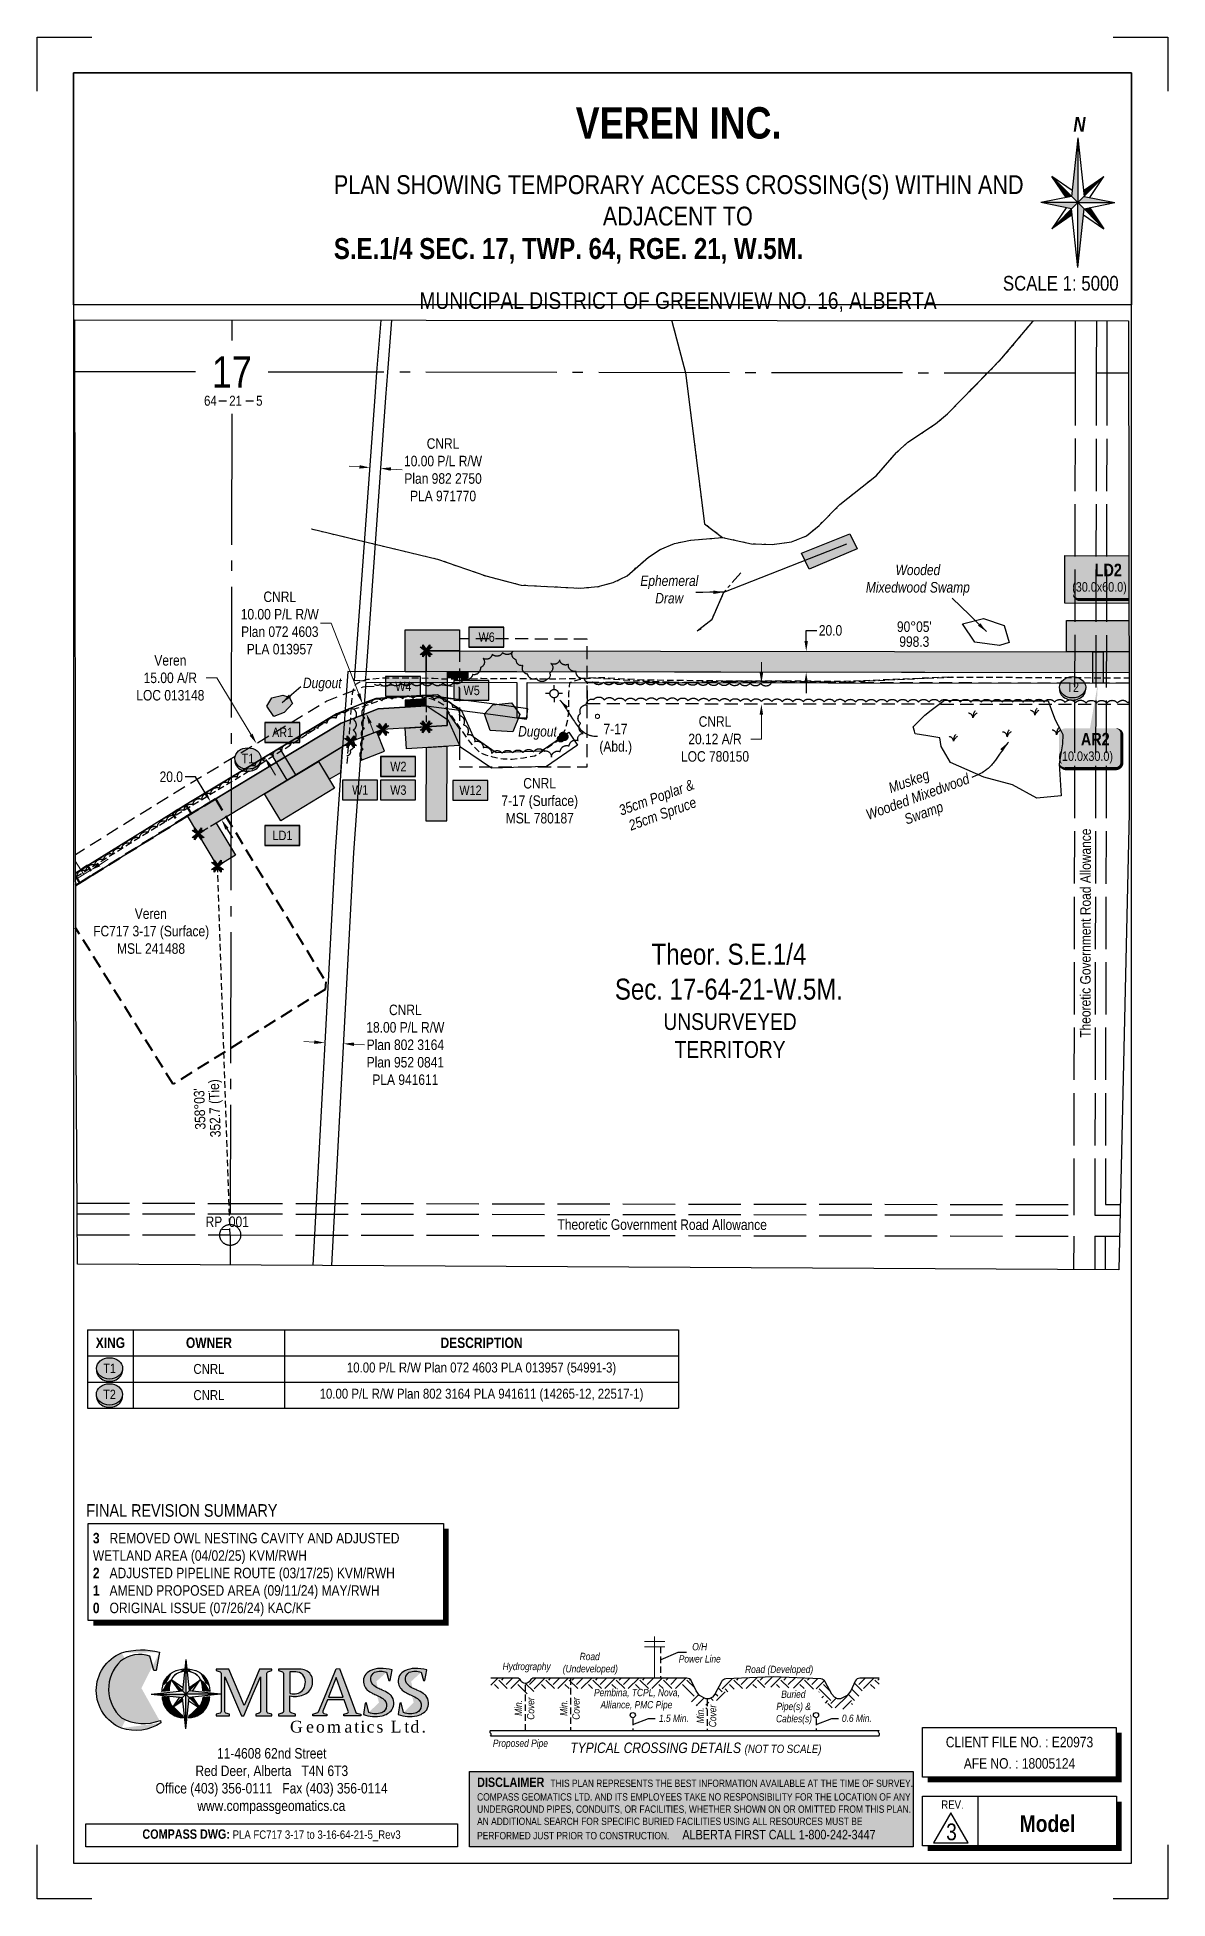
# Paper-space layout 'XING 3' of a CAD drawing. Extents: x -2321 to -1242, y 0 to 1778.
# The model-space entities are those that its viewports show. They can reach past a viewport. Long polylines and large blocks are cut down to what shows.
import ezdxf
from ezdxf.enums import TextEntityAlignment as Align

# ---------------------------------------------------------------- set-up
doc = ezdxf.new("R2010")
doc.units = 0
doc.header["$LTSCALE"] = 5
doc.header["$PDSIZE"] = 0.5
for name, pattern in [('0', [1, 1, 0]), ('foc-ACCESSROAD', [3.75, 2.5, -1.25]), ('foc-QUARTERLINE', [33, 25, -3, 2, -3]), ('foc-TIELINE', [1.875, 1.25, -0.625]), ('foc-TOPO', [1, 0.2, -0.8]), ('foc-TOPO-ephemeral', [6.25, 3.125, -0.625, 0.625, -0.625, 0.625, -0.625]), ('foc-TRAV', [1.875, 1.25, -0.625]), ('foc-UNSURVEYED', [12.5, 10, -2.5]), ('foc-WHEELTRACKS', [2, 0.4, -1.6]), ('UG_PIPE', [1.875, 1.25, -0.625])]:
    doc.linetypes.add(name, pattern=pattern)
doc.layers.get('Defpoints').update_dxf_attribs({"color": 9})
for name, color, linetype in [('10', 1, 'Continuous'), ('35', 37, 'Continuous'), ('9', 3, 'Continuous'), ('AS-PIPE-UG', 44, 'UG_PIPE'), ('AS-SYMBOL', 7, 'Continuous'), ('AS-UNDERLAY-H', 141, 'Continuous'), ('C-AR', 13, 'foc-ACCESSROAD'), ('C-SYMBOL', 7, 'Continuous'), ('C-WS', 13, 'foc-ACCESSROAD'), ('CG-BORDER', 2, 'Continuous'), ('CG-LOGO', 7, 'Continuous'), ('CG-NORTH', 7, 'Continuous'), ('CG-NOTES', 7, 'Continuous'), ('F-AR', 190, 'foc-ACCESSROAD'), ('F-RW', 190, 'Continuous'), ('F-WS', 190, 'foc-ACCESSROAD'), ('F-WS-S', 190, 'Continuous'), ('L-BD', 7, 'Continuous'), ('L-BD1', 253, 'Continuous'), ('L-MON', 1, 'Continuous'), ('L-QSEC', 8, 'foc-QUARTERLINE'), ('L-ROAD-T', 7, 'Continuous'), ('L-SECLBL', 7, 'Continuous'), ('L-TIE', 7, 'foc-TIELINE'), ('L-UNS-T', 3, 'Continuous'), ('L-USEC', 7, 'foc-UNSURVEYED'), ('P-BUFFER-H 100m', 191, 'Continuous'), ('P-CROSSINGS', 250, 'Continuous'), ('P-ELEVATION', 7, 'Continuous'), ('P-PROPOSED', 10, 'Continuous'), ('P-PROPOSED-H', 21, 'Continuous'), ('P-TEMP-BLOCKS', 250, 'Continuous'), ('P-TEMP-H', 41, 'Continuous'), ('P-TEMP_ACCESS ROAD', 46, 'Continuous'), ('P-TEMP_LOG DECK', 46, 'Continuous'), ('P-TEMP_WORKSPACE', 46, 'Continuous'), ('P-TRAV', 4, 'foc-TRAV'), ('P-TXT', 4, 'Continuous'), ('S-1', 1, 'Continuous'), ('S-2', 2, 'Continuous'), ('T-BUSH', 110, '0'), ('T-BUSH-T', 110, 'Continuous'), ('T-DRAW', 143, 'foc-TOPO-ephemeral'), ('T-GENERAL', 48, 'foc-TOPO'), ('T-TIE', 201, 'foc-TIELINE'), ('T-WATER', 160, 'Continuous'), ('T-WATER-H', 133, 'Continuous'), ('T-WATER-P3', 160, 'foc-WHEELTRACKS'), ('T-WATER-T', 170, 'Continuous'), ('WETLAND', 143, 'Continuous'), ('WETLAND-T', 146, 'Continuous')]:
    doc.layers.add(name, color=color, linetype=linetype)
doc.layers.add('AS-PIPE-AG', color=7, linetype='Continuous', true_color=0x7d00fa)
for name, color, linetype, lineweight in [('C-AR-T', 13, 'Continuous', 9), ('C-WS-T', 13, 'Continuous', 9), ('F-EZE-T', 190, 'Continuous', 9), ('F-RW-T', 190, 'Continuous', 9), ('F-WS-T', 190, 'Continuous', 9), ('T-TEXT', 48, 'Continuous', 18)]:
    doc.layers.add(name, color=color, linetype=linetype, lineweight=lineweight)
doc.styles.add('100L', font='ARIALN.TTF', dxfattribs={"height": 11})
doc.styles.add('175L', font='ARIALN.TTF', dxfattribs={"height": 20})
doc.styles.add('80', font='ARIALN.TTF', dxfattribs={"height": 10})
doc.styles.add('80CG', font='ARIALN.TTF', dxfattribs={"height": 10})
doc.styles.add('80L', font='ARIALN.TTF', dxfattribs={"height": 10})
doc.styles.add('80LS', font='ARIALNI.TTF', dxfattribs={"height": 10})
doc.styles.add('BOLD', font='ARIALNB.TTF')
doc.styles.add('Crossing', font='ARIALN.TTF', dxfattribs={"height": 10})
doc.styles.add('foc-LtypeFont', font='ARIALN.TTF', dxfattribs={"height": 7.35})
doc.styles.add('SIMPLEX', font='ARIALN.TTF')
doc.styles.get("Standard").update_dxf_attribs({"font": 'ARIALN.TTF'})
doc.linetypes.add('foc-TOPO-flowdirection-NOLINE', pattern='A,0,[">",foc-LtypeFont,S=0.3,R=0,X=0,Y=-0.945],-20,[">",foc-LtypeFont,S=0.3,R=0,X=0,Y=-0.945],0', length=20)
doc.dimstyles.new('Compass 5 000', dxfattribs={"dimscale": 5, "dimtxt": 9, "dimasz": 2, "dimexe": 0.2, "dimexo": 0.0625, "dimgap": 0.5, "dimtad": 0, "dimtih": 1, "dimtoh": 1, "dimzin": 0, "dimdsep": 46, "dimtxsty": '80CG', "dimcen": 0.1, "dimse1": 1, "dimse2": 1, "dimclrd": 256, "dimclrt": 256, "dimaunit": 1, "dimadec": 4, "dimazin": 0, "dimtfac": 0.06, "dimtofl": 0, "dimtmove": 0, "dimatfit": 1, "dimfxl": 0.2, "dimtolj": 1, "dimtzin": 0, "dimlwd": -1, "dimarcsym": 0})

psp = doc.layouts.new('XING 3')

# ---------------------------------------------------------------- texts
at = {"style": '80L'}
for s, width, gutter_width, insert, char_height, attachment_point in [('\\pi269.16452;{\\fArial Narrow|b1|i0|c0|p34;\\H3.3333x;\\C14;VEREN INC.}\\P\\pi366.2952;\\P\\pi38.31089;{\\H2x;PLAN SHOWING TEMPORARY ACCESS CROSSING(S) WITHIN AND \\P\\pi295.1424;ADJACENT TO\\H0.11111x; \\P\\pi143.37333;\\fArial Narrow|b1|i0|c0|p34;\\H9.9999x;S.E.1/4 SEC. 17, TWP. 64, RGE. 21, W.5M.}\\P\\pi366.2952;\\P\\pi365.97665;{\\H0.22222x; \\P\\pi119.99172;\\H8.0001x;MUNICIPAL DISTRICT OF GREENVIEW NO. 16, ALBERTA}', 732.59, 45, (-2076.3, 1711.2), 9, 1), ('SCALE 1: 5000', 109.905, 50, (-1288.6, 1550), 14, 3)]:
    psp.add_mtext_dynamic_manual_height_columns(s, width=width, gutter_width=gutter_width, heights=[0], dxfattribs=dict(at, insert=insert, char_height=char_height, attachment_point=attachment_point))
at = {"layer": 'CG-NOTES', "insert": (-2268.1, 269.8), "char_height": 10, "attachment_point": 7, "style": '80'}
psp.add_mtext_dynamic_manual_height_columns('{\\fArial Narrow|b1|i0|c0|p34;\\C14;3   }REMOVED OWL NESTING CAVITY AND ADJUSTED WETLAND AREA (04/02/25) KVM/RWH {\\fArial Narrow|b1|i0|c0|p34;\\C14;\\P2   }ADJUSTED PIPELINE ROUTE (03/17/25) KVM/RWH {\\fArial Narrow|b1|i0|c0|p34;\\C14;\\P1   }AMEND PROPOSED AREA (09/11/24) MAY/RWH{\\fArial Narrow|b1|i0|c0|p34;\\C14; \\P0}   ORIGINAL ISSUE (07/26/24) KAC/KF ', width=331.161, gutter_width=45, heights=[0], dxfattribs=at)
at = {"layer": 'CG-NOTES', "attachment_point": 1, "style": '80'}
for s, insert, char_height, width in [('\\pi77.33221;11-4608 62nd Street\\P\\pi56.72512;Red Deer, Alberta   T4N 6T3\\P\\pi18.6726;Office (403) 356-0111   Fax (403) 356-0114\\P\\pi58.50547;www.compassgeomatics.ca', (-2226.9, 143.9), 10, 257.83), ('\\pi52.37268;{\\fArial Narrow|b1|i0|c0|p34;\\H1.125x;\\C14;COMPASS DWG:} PLA FC717 3-17 to 3-16-64-21-5_Rev3', (-2273.2, 66.3), 8, 350.451)]:
    psp.add_mtext(s, dxfattribs=dict(at, insert=insert, char_height=char_height, width=width))

msp = doc.modelspace()

# ---------------------------------------------------------------- texts
at = {"layer": '35', "color": 3, "style": '80'}
msp.add_attdef('RP_001', (490970.302, 6042578.621), 'RP', height=10, dxfattribs=at)
at = {"layer": 'C-SYMBOL', "color": 3, "insert": (491470.095, 6042849.16), "char_height": 20, "width": 230.9367, "attachment_point": 2, "style": '175L'}
msp.add_mtext('Theor. S.E.1/4\\PSec. 17-64-21-W.5M.', dxfattribs=at)
at = {"layer": 'C-WS-T', "insert": (490862.522, 6042882.909), "char_height": 9.99479, "attachment_point": 1, "style": '80L'}
msp.add_mtext_dynamic_manual_height_columns('\\pi40.22002;Veren\\P\\pi0.53062;FC717 3-17 (Surface)\\P\\pi23.28479;MSL 241488', width=110.13125, gutter_width=49.974, heights=[0], dxfattribs=at)
at = {"layer": 'F-WS-S', "insert": (491345.97, 6043059.306), "char_height": 10, "attachment_point": 1, "style": '80L'}
msp.add_mtext_dynamic_manual_height_columns('\\pi4.37128;7-17\\P\\pi0.39447;(Abd.)', width=30.59795, gutter_width=50, heights=[0], dxfattribs=at)
at = {"layer": 'F-WS-T', "insert": (491252.481, 6043007.464), "char_height": 10, "attachment_point": 1, "style": '80L'}
msp.add_mtext_dynamic_manual_height_columns('\\pi21.21303;CNRL\\P\\pi0.31262;7-17 (Surface)\\P\\pi4.52817;MSL 780187', width=72.62387, gutter_width=50, heights=[0], dxfattribs=at)
at = {"layer": 'L-BD', "insert": (490960.646, 6042663.412), "char_height": 9.99479, "width": 54.77131, "attachment_point": 1, "rotation": 91.9529, "line_spacing_factor": 0.855, "style": '80L'}
msp.add_mtext("\\pi8.08807;358°03'\\P\\pi0.27837;352.7 (Tie)", dxfattribs=at)
at = {"layer": 'L-BD1', "style": '80L'}
for s, p in [("90%%d05'", (491647.118, 6043152.014)), ('998.3', (491647.098, 6043137.772))]:
    msp.add_text(s, height=9.9948, rotation=359.9192, dxfattribs=at).set_placement(p, align=Align.MIDDLE)
at = {"layer": 'L-ROAD-T', "style": '80L'}
for height, rotation, p in [(9.99481, 89.901791, (491810.552, 6042859.284)), (10, 359.919534, (491406.365, 6042580.923))]:
    msp.add_text('Theoretic Government Road Allowance', height=height, rotation=rotation, dxfattribs=at).set_placement(p, align=Align.MIDDLE_CENTER)
at = {"layer": 'L-UNS-T', "color": 3, "insert": (491471.147, 6042761.391), "char_height": 16, "attachment_point": 5, "style": '80L'}
msp.add_mtext_dynamic_manual_height_columns('UNSURVEYED TERRITORY', width=126.41375, gutter_width=47.5, heights=[0], dxfattribs=at)
at = {"layer": 'T-BUSH-T', "insert": (491363.869, 6042980.85), "char_height": 9.99481, "attachment_point": 1, "rotation": 20, "style": '80L'}
msp.add_mtext_dynamic_manual_height_columns('\\pi-0.01479;{\\fArial Narrow|b0|i1|c0|p34;35cm Poplar & \\P\\pi3.88155;25cm Spruce}', width=74.26335, gutter_width=49.974, heights=[0], dxfattribs=at)
at = {"layer": 'T-TEXT', "style": '80LS'}
msp.add_text('Muskeg', height=10, rotation=20, dxfattribs=at).set_placement((491641.851, 6043004.5), align=Align.MIDDLE_CENTER)
at = {"layer": 'T-WATER-T', "attachment_point": 1, "style": '80L'}
for s, width, gutter_width, insert, char_height in [('\\pi0.32626;{\\fArial Narrow|b0|i1|c0|p34;Ephemeral \\P\\pi14.59297;Draw}', 55.97995, 50, (491385.144, 6043200.886), 10), ('\\pi0.32609;{\\fArial Narrow|b0|i1|c0|p34;Dugout}', 37.46109, 49.974, (491062.996, 6043103.299), 9.99479), ('\\pi0.32609;{\\fArial Narrow|b0|i1|c0|p34;Dugout}', 37.46109, 49.974, (491268.499, 6043057.052), 9.99479)]:
    msp.add_mtext_dynamic_manual_height_columns(s, width=width, gutter_width=gutter_width, heights=[0], dxfattribs=dict(at, insert=insert, char_height=char_height))
at = {"layer": 'WETLAND-T', "insert": (491600.517, 6043211.28), "char_height": 9.99479, "width": 99.12062, "attachment_point": 1, "style": '80L'}
msp.add_mtext('\\pi28.6742;{\\fArial Narrow|b0|i1|c0|p34;Wooded \\P\\pi0.32609;Mixedwood Swamp}', dxfattribs=at)
at = {"layer": 'WETLAND-T', "insert": (491599.074, 6042976.465), "char_height": 10, "width": 104.45198, "attachment_point": 1, "rotation": 20, "style": '80L'}
msp.add_mtext('\\pi0.76623;{\\fArial Narrow|b0|i1|c0|p34;Wooded Mixedwood\\P\\pi33.65846;Swamp}', dxfattribs=at)

# ---------------------------------------------------------------- blocks, each defined once
blk = doc.blocks.new('cg-north')
at = {"linetype": 'Continuous'}
for points in [[(-0.3, 62), (-6.2, 6), (-0.3, 0.1)], [(-25.2, 25), (-11.6, 4.9), (-6.2, 6)], [(24.6, 25), (5, 11.8), (5.6, 6)], [(-0.3, 0.1), (-35.5, 0.1), (-6.2, -5.8)], [(5.6, 6), (-0.3, 0.1), (34.9, 0.1)], [(5.6, -5.8), (-0.3, 0.1), (-0.3, -61.7)], [(-5.6, -11.5), (-6.2, -5.8), (-25.2, -24.8)], [(11, -4.7), (5.6, -5.8), (24.6, -24.8)]]:
    blk.add_hatch(color=14, dxfattribs=at).paths.add_polyline_path(points)
at = {"color": 14, "linetype": 'Continuous'}
for p, q in [((-0.3, 62), (-6.2, 6)), ((-0.3, 62), (-0.3, 0.1)), ((-0.3, 62), (5.6, 6)), ((-0.3, 0.1), (-25.2, 25)), ((-11.6, 4.9), (-25.2, 25)), ((-5.6, 11.8), (-25.2, 25)), ((-0.3, 0.1), (24.6, 25)), ((5, 11.8), (24.6, 25)), ((11, 4.9), (24.6, 25)), ((-6.2, 6), (-35.5, 0.1)), ((-0.3, 0.1), (-35.5, 0.1)), ((-6.2, -5.8), (-35.5, 0.1)), ((-0.3, 0.1), (-25.2, -24.8)), ((-0.3, 0.1), (24.6, -24.8)), ((-0.3, -61.7), (-0.3, 0.1)), ((-0.3, 0.1), (34.9, 0.1)), ((5.6, 6), (34.9, 0.1)), ((5.6, -5.8), (34.9, 0.1)), ((-11.6, -4.7), (-25.2, -24.8)), ((-5.6, -11.5), (-25.2, -24.8)), ((-0.3, -61.7), (-6.2, -5.8)), ((-0.3, -61.7), (5.6, -5.8)), ((5, -11.5), (24.6, -24.8)), ((10.9, -4.5), (11, -4.7)), ((11, -4.7), (24.6, -24.8))]:
    blk.add_line(p, q, dxfattribs=at)
at = {"color": 14, "linetype": 'Continuous', "insert": (-10.2, 82), "char_height": 14, "width": 22.782, "attachment_point": 1, "style": '80CG'}
blk.add_mtext('\\pi5.63716;{\\fArial Narrow|b1|i1|c0|p34;N}', dxfattribs=at)
blk = doc.blocks.new('*U6')
at = {"layer": 'Defpoints'}
for p, q in [((0, 1778), (52.2, 1778)), ((0, 1726.5), (0, 1778)), ((1027.2, 1778), (1079.5, 1778)), ((1079.5, 1778), (1079.5, 1726.5)), ((0, 0), (0, 51.5)), ((1079.5, 51.5), (1079.5, 0)), ((52.2, 0), (0, 0)), ((1079.5, 0), (1027.2, 0))]:
    blk.add_line(p, q, dxfattribs=at)
at = {"layer": 'S-1'}
for p, q in [((0, 1778), (0, 1778)), ((1079.5, 1778), (1079.5, 1778)), ((0, 0), (0, 0)), ((1079.5, 0), (1079.5, 0))]:
    blk.add_line(p, q, dxfattribs=at)
at = {"layer": 'S-2'}
blk.add_lwpolyline([(34.7, 34), (1044.7, 34), (1044.7, 1744), (34.7, 1744)], close=True, dxfattribs=at)
at = {"style": '80', "flags": 1}
blk.add_attdef('PAGENUMBER', (52.2, 51.5), '', height=10, rotation=90, dxfattribs=at)
blk = doc.blocks.new('c_logo')
h = blk.add_hatch(color=256)
edge = h.paths.add_edge_path()
edge.add_arc((-141.8, -18.9), 63, 74.1661, 107.5113, ccw=False)
edge.add_line((-124.6, 41.7), (-127.8, 24.4))
edge.add_line((-127.8, 24.4), (-129.9, 24.3))
edge.add_line((-129.9, 24.3), (-133.7, 38))
edge.add_arc((-143.5, 10.5), 29.1, 70.3832, 129.1598)
edge.add_arc((-136.2, 6.6), 36.9, 134.0613, 228.3206)
edge.add_arc((-139.8, 16.8), 43.2, 241.0325, 291.7344)
edge.add_line((-123.8, -23.3), (-123.3, -25.7))
edge.add_arc((-147.3, 10.4), 43.4, 251.5179, 303.5841, ccw=False)
edge.add_arc((-146.1, 5.2), 38.8, 112.1026, 247.4698, ccw=False)
h = blk.add_hatch(color=256)
edge = h.paths.add_edge_path()
edge.add_arc((-89, 1.8), 33.4, 166.6682, 175.6601, ccw=False)
edge.add_arc((-102.3, 5.6), 19.6, 121.6531, 168.6953, ccw=False)
edge.add_arc((-99.6, 0.9), 25, 95.0736, 121.1383, ccw=False)
edge.add_line((-101.8, 25.8), (-102.1, 23.3))
edge.add_arc((-99.9, 6.4), 17.1, 97.444, 127.0912)
edge.add_arc((-98.7, 8.4), 16.4, 134.7148, 171.0442)
edge.add_arc((-73.8, 3.2), 41.8, 169.3159, 177.5034)
edge.add_line((-115.5, 5), (-122.3, 4.3))
at = {"linetype": 'Continuous'}
for points in [[(-99.4, 34.7), (-102.5, 4.9), (-99.4, 1.7)], [(-99.4, 1.7), (-132.4, 1.7), (-102.5, -1.4)], [(-112.7, 15), (-105.6, 4.5), (-102.5, 4.9)], [(-96.3, 4.9), (-99.4, 1.7), (-66.4, 1.7)], [(-96.3, -1.4), (-99.4, 1.7), (-99.4, -31.3)], [(-86.1, 15), (-96.6, 7.9), (-96.3, 4.9)], [(-102.2, -4.5), (-102.5, -1.4), (-112.7, -11.6)], [(-93.2, -1.1), (-96.3, -1.4), (-86.1, -11.6)]]:
    blk.add_hatch(color=14, dxfattribs=at).paths.add_polyline_path(points)
h = blk.add_hatch(color=256)
edge = h.paths.add_edge_path()
edge.add_arc((-99.1, 0.9), 25, 58.8617, 85.0803, ccw=False)
edge.add_arc((-96.4, 5.6), 19.6, 11.3047, 58.3469, ccw=False)
edge.add_arc((-109.7, 1.8), 33.4, 4.3278, 13.3318, ccw=False)
edge.add_line((-76.4, 4.3), (-83.2, 5))
edge.add_arc((-124.9, 3.2), 41.8, 2.487, 10.6841)
edge.add_arc((-100.1, 8.4), 16.4, 8.9558, 45.2852)
edge.add_arc((-98.8, 6.4), 17.1, 52.9088, 82.7833)
edge.add_line((-96.7, 23.3), (-97, 25.8))
h = blk.add_hatch(color=256)
edge = h.paths.add_edge_path()
edge.add_line((-48.6, 2.5), (-58.3, 25.6))
edge.add_line((-58.3, 25.6), (-70.6, 25.6))
edge.add_line((-70.6, 25.6), (-70.6, 24.2))
edge.add_line((-70.6, 24.2), (-66.8, 23))
edge.add_arc((-67.2, 21.6), 1.5, 0, 72.6157, ccw=False)
edge.add_line((-65.7, 21.6), (-65.7, 2.5))
edge.add_line((-65.7, 2.5), (-65.7, -14.9))
edge.add_arc((-67.2, -14.9), 1.5, -73.424, 0, ccw=False)
edge.add_line((-66.8, -16.3), (-70.5, -17.4))
edge.add_line((-70.5, -17.4), (-70.5, -18.9))
edge.add_line((-70.5, -18.9), (-57.6, -18.9))
edge.add_line((-57.6, -18.9), (-57.6, -17.5))
edge.add_line((-57.6, -17.5), (-61.1, -16.4))
edge.add_arc((-60.6, -15), 1.5, 180, 252.4646, ccw=False)
edge.add_line((-62.1, -15), (-62.1, 2.5))
edge.add_line((-62.1, 2.5), (-62.1, 18.4))
edge.add_line((-62.1, 18.4), (-46.4, -18.9))
edge.add_line((-46.4, -18.9), (-44.1, -18.9))
edge.add_line((-44.1, -18.9), (-35, 2.5))
edge.add_line((-35, 2.5), (-28.3, 18.3))
edge.add_line((-28.3, 18.3), (-28.3, 2.5))
edge.add_line((-28.3, 2.5), (-28.3, -15))
edge.add_arc((-29.8, -15), 1.5, -73.424, 0, ccw=False)
edge.add_line((-29.4, -16.4), (-32.7, -17.4))
edge.add_line((-32.7, -17.4), (-32.7, -18.9))
edge.add_line((-32.7, -18.9), (-17.3, -18.9))
edge.add_line((-17.3, -18.9), (-17.3, -17.5))
edge.add_line((-17.3, -17.5), (-21, -16.3))
edge.add_arc((-20.5, -14.9), 1.5, 180, 252.4646, ccw=False)
edge.add_line((-22, -14.9), (-22, 2.5))
edge.add_line((-22, 2.5), (-22, 21.7))
edge.add_arc((-20.5, 21.7), 1.5, 107.3843, 180, ccw=False)
edge.add_line((-21, 23.1), (-17.4, 24.2))
edge.add_line((-17.4, 24.2), (-17.4, 25.6))
edge.add_line((-17.4, 25.6), (-29.1, 25.6))
edge.add_line((-29.1, 25.6), (-38.8, 2.5))
edge.add_line((-38.8, 2.5), (-43.7, -9.1))
edge.add_line((-43.7, -9.1), (-48.6, 2.5))
h = blk.add_hatch(color=256)
h.paths.add_polyline_path([(7.6, 25.6), (-11.1, 25.6), (-11.1, 24.2), (-7.3, 23, -0.326805), (-6.3, 21.6), (-6.3, -14.9, -0.331803), (-7.4, -16.3), (-11.1, -17.4), (-11.1, -18.9), (5.3, -18.9), (5.3, -17.5), (1, -16.2, -0.327162), (0, -14.7), (0, 0, 0.135693), (12.6, 1, 0.518306), (18.8, 21.8, 0.201798)])
h.paths.add_polyline_path([(0, 22.9, -0.05909), (7.3, 22.8, -0.236459), (13.3, 18.7, -0.297964), (11.9, 5.1, -0.269959), (0.5, 2.5, -0.011455), (0, 2.6)], flags=16)
h = blk.add_hatch(color=256)
h.paths.add_polyline_path([(47.4, 26.1), (44.1, 25.8), (34.4, 2.5), (27.1, -15, -0.225541), (25.7, -16.2), (21.8, -17.4), (21.8, -18.9), (34.7, -18.9), (35.3, -18.9), (35.3, -17.5), (32.4, -16.6, -0.43446), (31.4, -14.6), (35.8, -3.6), (51.8, -3.6), (55.7, -14.5, -0.430441), (54.7, -16.5), (51.5, -17.4), (51.5, -18.9), (67.8, -18.9), (67.8, -17.5), (63.9, -16.3, -0.232291), (62.4, -14.9), (56.1, 2.5)])
h.paths.add_polyline_path([(44.1, 17.7), (49.6, 2.5), (50.9, -1.1), (36.8, -1.1), (38.2, 2.5)], flags=16)
h = blk.add_hatch(color=256)
edge = h.paths.add_edge_path()
edge.add_arc((103.3, 50.8), 54.1, 243.1997, 248.1345)
edge.add_arc((69.9, -30.2), 33.5, 55.7647, 66.7239, ccw=False)
edge.add_arc((84.5, -9), 7.7, -65.6478, 57.1428, ccw=False)
edge.add_arc((81.8, 0.7), 17.7, 248.3428, 289.4425, ccw=False)
edge.add_line((75.3, -15.8), (73.1, -6.7))
edge.add_line((73.1, -6.7), (71.7, -6.9))
edge.add_line((71.7, -6.9), (70.1, -17.8))
edge.add_arc((81.2, 14.2), 33.9, 250.8905, 281.4155)
edge.add_arc((84.6, -3.1), 16.2, 281.7683, 321.9948)
edge.add_arc((87.3, -7), 11.8, 328.8789, 398.35)
edge.add_arc((79.7, -17.6), 24.7, 46.7096, 54.4302)
edge.add_arc((79.7, -17.6), 24.7, 54.4302, 70.3091)
edge.add_arc((139.4, 119.6), 125, 243.6166, 245.7228, ccw=False)
edge.add_arc((89.5, 20.6), 14.2, 223.2297, 246.3738, ccw=False)
edge.add_arc((84.7, 16.1), 7.62, 121.2723, 223.353, ccw=False)
edge.add_arc((86.6, 7.5), 16.2, 69.6826, 111.1397, ccw=False)
edge.add_line((92.2, 22.7), (94.3, 14.7))
edge.add_line((94.3, 14.7), (95.6, 14.9))
edge.add_line((95.6, 14.9), (97.6, 24.9))
edge.add_arc((87.2, -14.4), 40.7, 75.2956, 91.6843)
edge.add_arc((86, 5.6), 20.7, 89.7518, 117.221)
edge.add_arc((80.5, 14.4), 10.4, 112.8657, 186.9967)
edge.add_arc((81.9, 14.2), 11.8, 185.0082, 240.0685)
edge.add_arc((103.3, 50.8), 54.1, 239.829, 243.1997)
h = blk.add_hatch(color=256)
edge = h.paths.add_edge_path()
edge.add_arc((136.5, 50.8), 54.1, 243.1997, 248.1345)
edge.add_arc((103.1, -30.2), 33.5, 55.7647, 66.7239, ccw=False)
edge.add_arc((117.7, -9), 7.7, -65.6478, 57.1428, ccw=False)
edge.add_arc((115, 0.7), 17.7, 248.3428, 289.4425, ccw=False)
edge.add_line((108.5, -15.8), (106.3, -6.7))
edge.add_line((106.3, -6.7), (104.8, -6.9))
edge.add_line((104.8, -6.9), (103.3, -17.8))
edge.add_arc((114.4, 14.2), 33.9, 250.8905, 281.4155)
edge.add_arc((117.8, -3.1), 16.2, 281.7683, 321.9948)
edge.add_arc((120.5, -7), 11.8, 328.8789, 398.35)
edge.add_arc((112.8, -17.6), 24.7, 46.7096, 54.4302)
edge.add_arc((112.8, -17.6), 24.7, 54.4302, 70.3091)
edge.add_arc((172.5, 119.6), 125, 243.6166, 245.7228, ccw=False)
edge.add_arc((122.7, 20.6), 14.2, 223.2297, 246.3738, ccw=False)
edge.add_arc((117.9, 16.1), 7.62, 121.2723, 223.353, ccw=False)
edge.add_arc((119.8, 7.5), 16.2, 69.6826, 111.1397, ccw=False)
edge.add_line((125.4, 22.7), (127.5, 14.7))
edge.add_line((127.5, 14.7), (128.8, 14.9))
edge.add_line((128.8, 14.9), (130.8, 24.9))
edge.add_arc((120.4, -14.4), 40.7, 75.2956, 91.6843)
edge.add_arc((119.2, 5.6), 20.7, 89.7518, 117.221)
edge.add_arc((113.7, 14.4), 10.4, 112.8657, 186.9967)
edge.add_arc((115.1, 14.2), 11.8, 185.0082, 240.0685)
edge.add_arc((136.5, 50.8), 54.1, 239.829, 243.1997)
h = blk.add_hatch(color=256)
edge = h.paths.add_edge_path()
edge.add_arc((-89, 3), 33.4, 186.7164, 193.3318)
edge.add_arc((-102.3, -0.8), 19.6, 191.3047, 238.3469)
edge.add_arc((-99.6, 3.9), 25, 238.8617, 264.5936)
edge.add_line((-102, -21), (-102.2, -18.5))
edge.add_arc((-99.9, -1.6), 17.1, 232.9088, 262.0641, ccw=False)
edge.add_arc((-98.7, -3.6), 16.4, 188.9558, 225.2852, ccw=False)
edge.add_arc((-73.8, 1.6), 41.8, 184.3813, 190.6841, ccw=False)
edge.add_line((-115.5, -1.6), (-122.2, -0.9))
h = blk.add_hatch(color=256)
edge = h.paths.add_edge_path()
edge.add_arc((-124.9, 1.6), 41.8, 349.3159, 355.6284, ccw=False)
edge.add_arc((-100.1, -3.6), 16.4, 314.7148, 351.0442, ccw=False)
edge.add_arc((-98.8, -1.6), 17.1, 277.7082, 307.0912, ccw=False)
edge.add_line((-96.5, -18.5), (-96.8, -21))
edge.add_arc((-99.1, 3.9), 25, 275.2524, 301.1383)
edge.add_arc((-96.4, -0.8), 19.6, 301.6531, 348.6953)
edge.add_arc((-109.7, 3), 33.4, 346.6682, 353.2958)
edge.add_line((-76.6, -0.9), (-83.3, -1.6))
at = {"color": 14, "linetype": 'Continuous'}
for p, q in [((-99.4, 34.7), (-102.5, 4.9)), ((-99.4, 34.7), (-99.4, 1.7)), ((-99.4, 34.7), (-96.3, 4.9)), ((-132.4, 1.7), (-102.5, 4.9)), ((-132.4, 1.7), (-102.5, -1.4)), ((-132.4, 1.7), (-99.4, 1.7)), ((-99.4, 1.7), (-112.7, 15)), ((-105.6, 4.5), (-112.7, 15)), ((-102.2, 7.9), (-112.7, 15)), ((-99.4, 1.7), (-112.7, -11.6)), ((-99.4, 1.7), (-86.1, 15)), ((-66.4, 1.7), (-99.4, 1.7)), ((-99.4, 1.7), (-86.1, -11.6)), ((-99.4, -31.3), (-99.4, 1.7)), ((-96.6, 7.9), (-86.1, 15)), ((-66.4, 1.7), (-96.3, 4.9)), ((-66.4, 1.7), (-96.3, -1.4)), ((-93.2, 4.5), (-86.1, 15)), ((-105.6, -1.1), (-112.7, -11.6)), ((-102.2, -4.5), (-112.7, -11.6)), ((-99.4, -31.3), (-102.5, -1.4)), ((-99.4, -31.3), (-96.3, -1.4)), ((-96.6, -4.5), (-86.1, -11.6)), ((-93.2, -1.1), (-86.1, -11.6))]:
    blk.add_line(p, q, dxfattribs=at)
at = {"flags": 128}
for points in [[(-160.8, 41.1, -0.146532), (-124.6, 41.7), (-127.8, 24.4), (-129.9, 24.3), (-133.7, 38, 0.262236), (-161.9, 33.1, 0.436158), (-160.8, -21, 0.22491), (-123.8, -23.3), (-123.3, -25.7, -0.231173), (-161, -30.7, -0.670499)], [(-122.3, 4.3, -0.039254), (-121.5, 9.5, -0.208192), (-112.6, 22.3, -0.114221), (-101.8, 25.8), (-102.1, 23.3, 0.130087), (-110.2, 20, 0.159858), (-114.8, 10.9, 0.03574), (-115.5, 5)], [(-97, 25.8, -0.114902), (-86.2, 22.3, -0.208192), (-77.2, 9.5, -0.039307), (-76.4, 4.3), (-83.2, 5, 0.035782), (-83.9, 10.9, 0.159858), (-88.5, 20, 0.131095), (-96.7, 23.3)], [(-48.6, 2.5), (-58.3, 25.6), (-70.6, 25.6), (-70.6, 24.2), (-66.8, 23, -0.327892), (-65.7, 21.6), (-65.7, 2.5), (-65.7, -14.9, -0.331803), (-66.8, -16.3), (-70.5, -17.4), (-70.5, -18.9), (-57.6, -18.9), (-57.6, -17.5), (-61.1, -16.4, -0.327162), (-62.1, -15), (-62.1, 2.5), (-62.1, 18.4), (-46.4, -18.9), (-44.1, -18.9), (-35, 2.5), (-28.3, 18.3), (-28.3, 2.5), (-28.3, -15, -0.331803), (-29.4, -16.4), (-32.7, -17.4), (-32.7, -18.9), (-17.3, -18.9), (-17.3, -17.5), (-21, -16.3, -0.327162), (-22, -14.9), (-22, 2.5), (-22, 21.7, -0.327892), (-21, 23.1), (-17.4, 24.2), (-17.4, 25.6), (-29.1, 25.6), (-38.8, 2.5), (-43.7, -9.1)], [(78.9, 2.5, 0.021535), (83.1, 0.5, -0.047855), (88.7, -2.5, -0.593701), (87.7, -16, -0.181278), (75.3, -15.8), (73.1, -6.7), (71.7, -6.9), (70.1, -17.8, 0.133984), (87.9, -19, 0.177346), (97.4, -13.1, 0.312763), (96.6, 0.4, 0.0337), (94, 2.5, 0.069396), (88, 5.6, -0.00919), (83.8, 7.6, -0.10133), (79.2, 10.9, -0.477408), (80.8, 22.6, -0.18289), (92.2, 22.7), (94.3, 14.7), (95.6, 14.9), (97.6, 24.9, 0.071631), (86.1, 26.3, 0.120434), (76.5, 24, 0.335231), (70.2, 13.1, 0.244978), (76.1, 4, 0.014709)], [(112.1, 2.5, 0.021535), (116.3, 0.5, -0.047855), (121.9, -2.5, -0.593701), (120.9, -16, -0.181278), (108.5, -15.8), (106.3, -6.7), (104.8, -6.9), (103.3, -17.8, 0.133984), (121.1, -19, 0.177346), (130.6, -13.1, 0.312763), (129.8, 0.4, 0.0337), (127.2, 2.5, 0.069396), (121.2, 5.6, -0.00919), (117, 7.6, -0.10133), (112.4, 10.9, -0.477408), (113.9, 22.6, -0.18289), (125.4, 22.7), (127.5, 14.7), (128.8, 14.9), (130.8, 24.9, 0.071631), (119.2, 26.3, 0.120434), (109.7, 24, 0.335231), (103.4, 13.1, 0.244978), (109.3, 4, 0.014709)], [(-122.2, -0.9, 0.028873), (-121.5, -4.7, 0.208192), (-112.6, -17.5, 0.11275), (-102, -21), (-102.2, -18.5, -0.127905), (-110.2, -15.2, -0.159858), (-114.8, -6.1, -0.027508), (-115.5, -1.6)], [(-83.3, -1.6, -0.02755), (-83.9, -6.1, -0.159858), (-88.5, -15.2, -0.128915), (-96.5, -18.5), (-96.8, -21, 0.113431), (-86.2, -17.5, 0.208192), (-77.2, -4.7, 0.028926), (-76.6, -0.9)]]:
    blk.add_lwpolyline(points, format="xyb", close=True, dxfattribs=at)
for points in [[(-11.1, -18.9), (5.3, -18.9), (5.3, -17.5), (1, -16.2, -0.327162), (0, -14.7), (0, 0, 0.135693), (12.6, 1, 0.518306), (18.8, 21.8, 0.201798), (7.6, 25.6), (-11.1, 25.6), (-11.1, 24.2), (-7.3, 23, -0.326805), (-6.3, 21.6), (-6.3, -14.9, -0.331803), (-7.4, -16.3), (-11.1, -17.4), (-11.1, -18.9), (1.8, -18.9)], [(0.5, 2.5, 0.269959), (11.9, 5.1, 0.297964), (13.3, 18.7, 0.236459), (7.3, 22.8, 0.05909), (0, 22.9), (0, 2.6, 0.011455), (0.5, 2.5, 0.011455)], [(34.7, -18.9), (21.8, -18.9), (21.8, -17.4), (25.7, -16.2, 0.225541), (27.1, -15), (34.4, 2.5), (44.1, 25.8), (47.4, 26.1), (56.1, 2.5), (62.4, -14.9, 0.232291), (63.9, -16.3), (67.8, -17.5), (67.8, -18.9), (51.5, -18.9), (51.5, -17.4), (54.7, -16.5, 0.430441), (55.7, -14.5), (51.8, -3.6), (35.8, -3.6), (31.4, -14.6, 0.43446), (32.4, -16.6), (35.3, -17.5), (35.3, -18.9), (21.8, -18.9)]]:
    blk.add_lwpolyline(points, format="xyb", dxfattribs=at)
blk.add_lwpolyline([(50.9, -1.1), (49.6, 2.5), (44.1, 17.7), (38.2, 2.5), (36.8, -1.1)], close=True, dxfattribs=at)
at = {"insert": (0, -23.7), "char_height": 11.25, "width": 132.416, "attachment_point": 1, "style": '80CG'}
blk.add_mtext('{\\fBook Antiqua|b0|i0|c0|p18;\\T1.25;Geomatics Ltd.}', dxfattribs=at)
blk = doc.blocks.new('*U41')
at = {"layer": 'CG-NOTES'}
h = blk.add_hatch(dxfattribs=at)
h.set_pattern_fill('EARTH', color=256, scale=2.5, angle=45)
h.set_pattern_definition([(45, (-342.701, 88.198), (2e-15, 22.45064), [15.875, -15.875]), (45, (-346.91, 92.408), (2e-15, 22.45064), [15.875, -15.875]), (45, (-351.12, 96.617), (2e-15, 22.45064), [15.875, -15.875]), (135, (-351.12, 99.424), (-22.45064, 2e-15), [15.875, -15.875]), (135, (-346.91, 103.633), (-22.45064, 2e-15), [15.875, -15.875]), (135, (-342.701, 107.843), (-22.45064, 2e-15), [15.875, -15.875])])
edge = h.paths.add_edge_path()
edge.add_line((15.1, 1.3), (15.1, 3.7))
edge.add_line((15.1, 3.7), (22.6, 3.7))
edge.add_line((22.6, 3.7), (22.6, -1.3))
edge.add_line((22.6, -1.3), (25.5, -1.3))
edge.add_line((25.5, -1.3), (25.5, 7.1))
edge.add_line((25.5, 7.1), (34.7, 7.1))
edge.add_line((34.7, 7.1), (34.7, 1.6))
edge.add_line((34.7, 1.6), (35.1, 1.8))
edge.add_line((35.1, 1.8), (39.6, 7.4))
edge.add_line((39.6, 7.4), (45, 17.7))
edge.add_line((45, 17.7), (87, 19.7))
edge.add_line((87, 19.7), (129, 17.7))
edge.add_line((129, 17.7), (134.5, 7.4))
edge.add_line((134.5, 7.4), (139, 1.8))
edge.add_line((139, 1.8), (146, -1.3))
edge.add_line((146, -1.3), (153.7, -1.3))
edge.add_line((153.7, -1.3), (164.1, 3.9))
edge.add_line((164.1, 3.9), (169.5, 11.1))
edge.add_line((169.5, 11.1), (172.9, 18.3))
edge.add_line((172.9, 18.3), (188, 18.3))
edge.add_line((188, 18.3), (188, 28.3))
edge.add_line((188, 28.3), (169.7, 28.3))
edge.add_arc((169.7, 23.3), 5, 90, 154.7868)
edge.add_line((165.2, 25.5), (160.9, 16.3))
edge.add_line((160.9, 16.3), (157.5, 11.8))
edge.add_line((157.5, 11.8), (151.3, 8.7))
edge.add_line((151.3, 8.7), (148.2, 8.7))
edge.add_line((148.2, 8.7), (145.3, 10))
edge.add_line((145.3, 10), (142.9, 12.9))
edge.add_line((142.9, 12.9), (136.5, 24.9))
edge.add_arc((132.1, 22.6), 5, 27.9925, 87.3009)
edge.add_line((132.3, 27.6), (87, 29.7))
edge.add_line((87, 29.7), (41.7, 27.6))
edge.add_arc((42, 22.6), 5, 92.6991, 152.0075)
edge.add_line((37.6, 24.9), (31.2, 12.9))
edge.add_line((31.2, 12.9), (28.8, 10))
edge.add_line((28.8, 10), (25.9, 8.7))
edge.add_line((25.9, 8.7), (22.7, 8.7))
edge.add_line((22.7, 8.7), (16.6, 11.8))
edge.add_line((16.6, 11.8), (13.2, 16.3))
edge.add_line((13.2, 16.3), (8.9, 25.5))
edge.add_arc((4.4, 23.3), 5, 25.2132, 90)
edge.add_line((4.4, 28.3), (-141.6, 28.3))
edge.add_arc((-141.6, 24.3), 4, 90, 153.6122)
edge.add_arc((-149.7, 28.3), 5, 206.3878, 333.6122, ccw=False)
edge.add_arc((-157.8, 24.3), 4, 26.3878, 90)
edge.add_line((-157.8, 28.3), (-182.8, 28.3))
edge.add_line((-182.8, 28.3), (-182.8, 18.3))
edge.add_line((-182.8, 18.3), (-160.9, 18.3))
edge.add_arc((-149.7, 28.3), 15, 221.8103, 318.1897)
edge.add_line((-138.5, 18.3), (1.2, 18.3))
edge.add_line((1.2, 18.3), (4.6, 11.1))
edge.add_line((4.6, 11.1), (10, 3.9))
edge.add_line((10, 3.9), (15.1, 1.3))
at = {"flags": 128}
for points in [[(-183, -26.7, 0.098196), (-182.5, -25.8, 0.115025), (-182.5, -25, 0.189102), (-183, -24.2, -0.189102), (-183.5, -23.3, -0.115025), (-183.4, -22.5, -0.098196), (-183, -21.7)], [(188, -26.7, 0.098196), (188.4, -25.8, 0.115025), (188.5, -25, 0.189102), (188, -24.2, -0.189102), (187.5, -23.3, -0.115025), (187.5, -22.5, -0.098196), (188, -21.7)]]:
    blk.add_lwpolyline(points, format="xyb", dxfattribs=at)
at = {"layer": 'CG-NOTES', "const_width": 1, "flags": 128}
for points in [[(-36.3, 63.3), (-16.3, 63.3)], [(-36.3, 58.3), (-16.3, 58.3)], [(-26.3, 28.3), (-26.3, 68.3)]]:
    blk.add_lwpolyline(points, dxfattribs=at)
at = {"layer": 'CG-NOTES', "flags": 128}
for points in [[(-20.2, 46.1), (-3.9, 53.2), (4, 53.2)], [(-47.2, -16), (-32.1, -10.3), (-25.7, -10.3)], [(127.8, -16), (143, -10.3), (149.3, -10.3)], [(-183, -21.7), (188, -21.7)], [(-183, -26.7), (188, -26.7)]]:
    blk.add_lwpolyline(points, dxfattribs=at)
blk.add_lwpolyline([(188, 28.3), (169.7, 28.3, 0.290464), (165.2, 25.5), (160.9, 16.3), (157.5, 11.8), (151.3, 8.7), (148.2, 8.7), (145.3, 10), (142.9, 12.9), (136.5, 24.9, 0.264717), (132.3, 27.6), (87, 29.7), (41.7, 27.6, 0.264717), (37.6, 24.9), (31.2, 12.9), (28.8, 10), (25.9, 8.7), (22.7, 8.7), (16.6, 11.8), (13.2, 16.3), (8.9, 25.5, 0.290464), (4.4, 28.3), (-141.6, 28.3, 0.284915), (-145.2, 26.1, -0.620174), (-154.2, 26.1, 0.284915), (-157.8, 28.3), (-182.8, 28.3)], format="xyb", dxfattribs=at)
at = {"layer": 'CG-NOTES'}
for centre in [(-47.2, -7), (127.8, -7)]:
    blk.add_circle(centre, 2.5, dxfattribs=at)
at = {"layer": 'T-TIE'}
for p, q in [((-20.8, 58.3), (-20.8, 28.3)), ((-149.8, 22), (-149.8, -21.7)), ((-106.5, 28.3), (-106.5, -21.7)), ((23.9, 7.9), (23.9, -21.7)), ((-47.2, -10.3), (-47.2, -21.7)), ((127.8, -10.3), (127.8, -21.7))]:
    blk.add_line(p, q, dxfattribs=at)
at = {"layer": 'CG-NOTES', "attachment_point": 1}
for s, width, gutter_width, insert, char_height, style in [('\\pi13.10151;{\\fArial Narrow|b0|i1|c0|p34;O/H\\P\\pi0.22838;Power Line}', 39.983, 47.5, (-3.5, 61.9), 7, '80'), ('\\pi0.20212;{\\fArial Narrow|b0|i1|c0|p34;Hydrography}', 46.463, 47.5, (-171.7, 43), 7, '80'), ('\\pi16.51556;{\\fArial Narrow|b0|i1|c0|p34;Road\\P\\pi0.37402;(Undeveloped)}', 52.202, 47.5, (-114.4, 52.5), 7, '80'), ('\\pi8.62598;{\\fArial Narrow|b0|i1|c0|p34;Road (Developed)}', 81.474, 47.5, (51.4, 40.2), 7, '80'), ('\\pi0.22838;{\\fArial Narrow|b0|i1|c0|p34;Pembina, TCPL, Nova,\\P\\pi6.41665;Alliance, PMC Pipe}', 81.267, 47.5, (-84.4, 18.1), 7, '80'), ('\\pi8.66471;{\\fArial Narrow|b0|i1|c0|p34;Buried \\P\\pi4.04261;Pipe(s) &\\P\\pi3.71553;Cables(s)}', 40.55, 47.5, (85.9, 16.5), 7, '80'), ('\\pi0.62947;{\\fArial Narrow|b0|i1|c0|p34;1.5 Min.}', 27.803, 47.5, (-22.8, -6.5), 7, '80'), ('\\pi0.31911;{\\fArial Narrow|b0|i1|c0|p34;0.6 Min.}', 27.803, 47.5, (152.2, -6.5), 7, '80'), ('\\pi0.22838;{\\fArial Narrow|b0|i1|c0|p34;Proposed Pipe}', 52.475, 47.5, (-181, -30.3), 7, '80'), ('\\pi1.9472;{\\fArial Narrow|b0|i1|c0|p34;\\H0.90909x;TYPICAL CROSSING DETAILS\\H1.1x; \\H0.72727x;(NOT TO SCALE)}', 241.785, 55, (-108.7, -33.2), 11, '100L')]:
    blk.add_mtext_dynamic_manual_height_columns(s, width=width, gutter_width=gutter_width, heights=[0], dxfattribs=dict(at, insert=insert, char_height=char_height, style=style))
at = {"layer": 'CG-NOTES', "char_height": 7, "attachment_point": 1, "rotation": 90, "style": '80'}
for insert in [(-159.9, -11.8), (-116.6, -11.8), (13.8, -18.9)]:
    blk.add_mtext_dynamic_manual_height_columns('\\pi4.09366;{\\fArial Narrow|b0|i1|c0|p34;Min.\\P\\pi0.39789;Cover}', width=22.154, gutter_width=47.5, heights=[0], dxfattribs=dict(at, insert=insert))
blk = doc.blocks.new('*T135')
at = {"layer": 'CG-NOTES', "color": 0, "lineweight": -2, "transparency": 16777216}
for q in [(564.2, 0), (0, -75)]:
    blk.add_line((0, 0), q, dxfattribs=at)
at = {"layer": 'CG-NOTES', "color": 0, "linetype": 'ByBlock', "lineweight": -2, "transparency": 16777216}
for p, q in [((43.6, 0), (43.6, -75)), ((188.2, 0), (188.2, -75)), ((564.2, 0), (564.2, -75)), ((0, -25), (564.2, -25)), ((0, -50), (564.2, -50)), ((0, -75), (564.2, -75))]:
    blk.add_line(p, q, dxfattribs=at)
at = {"layer": 'CG-NOTES', "color": 0, "linetype": 'Continuous', "transparency": 16777216, "attachment_point": 5}
for s, insert, char_height, width in [('{\\fArial Narrow|b1|i0|c0|p34;XING}', (21.8, -12.5), 10, 40.591), ('{\\fArial Narrow|b1|i0|c0|p34;OWNER}', (115.9, -12.5), 10, 141.63), ('{\\fArial Narrow|b1|i0|c0|p34;DESCRIPTION}', (376.2, -12.5), 10, 372.968), ('CNRL', (115.9, -37.5), 9.5, 141.63), ('10.00 P/L R/W Plan 072 4603 PLA 013957 (54991-3)', (376.2, -37.5), 9.5, 372.968), ('CNRL', (115.9, -62.5), 9.5, 141.63), ('10.00 P/L R/W Plan 802 3164 PLA 941611 (14265-12, 22517-1)', (376.2, -62.5), 9.5, 372.968)]:
    blk.add_mtext(s, dxfattribs=dict(at, insert=insert, char_height=char_height, width=width))
blk = doc.blocks.new('FileNumbers')
at = {"layer": 'CG-NOTES', "flags": 128}
blk.add_lwpolyline([(0, -47.4), (0, 0), (185.1, 0), (185.1, -47.4)], close=True, dxfattribs=at)
at = {"layer": 'CG-NOTES', "const_width": 5, "flags": 128}
blk.add_lwpolyline([(187.6, -5), (187.6, -49.9), (5, -49.9)], dxfattribs=at)
at = {"layer": 'CG-NOTES', "char_height": 10, "attachment_point": 5, "style": '80'}
for s, width, insert in [('CLIENT FILE NO. : E20973', 184.776, (92.7, -13.9)), ('AFE NO. : 18005124', 184.866, (92.7, -34.3))]:
    blk.add_mtext_dynamic_manual_height_columns(s, width=width, gutter_width=45, heights=[0], dxfattribs=dict(at, insert=insert))
blk = doc.blocks.new('blk_rev_page')
blk.add_line((-56.6, 26), (-56.6, -21.3))
at = {"color": 5, "flags": 128}
blk.add_lwpolyline([(-82.4, 10.1), (-98.9, -18.5), (-65.9, -18.5)], close=True, dxfattribs=at)
at = {"layer": 'CG-NOTES', "flags": 128}
blk.add_lwpolyline([(-109.5, -21.3), (-109.5, 26), (75.9, 26), (75.9, -21.3)], close=True, dxfattribs=at)
at = {"layer": 'CG-NOTES', "const_width": 5, "flags": 128}
blk.add_lwpolyline([(78.4, 21), (78.4, -23.8), (-104.5, -23.8)], dxfattribs=at)
at = {"attachment_point": 1}
for s, width, insert, char_height, style in [('\\pi4.196;REV.', 28.288, (-95.7, 22), 8, '80L'), ('\\pi8.15194;{\\C14;3}', 24.893, (-95, 0), 16, '80')]:
    blk.add_mtext_dynamic_manual_height_columns(s, width=width, gutter_width=45, heights=[0], dxfattribs=dict(at, insert=insert, char_height=char_height, style=style))
at = {"layer": 'CG-NOTES', "linetype": 'Continuous', "insert": (9.9, -0.2), "char_height": 16, "attachment_point": 5, "style": '80CG'}
blk.add_mtext('{\\fArial Narrow|b1|i0|c0|p34;\\C14;Model}', dxfattribs=at)
blk = doc.blocks.new('DISCLAIMER2021')
at = {"layer": 'CG-NOTES'}
h = blk.add_hatch(color=254, dxfattribs=at)
h.dxf.hatch_style = 1
h.paths.add_polyline_path([(0, 0), (423.6, 0), (423.6, -72), (0, -72)])
blk.add_lwpolyline([(0, 0), (423.6, 0), (423.6, -72), (0, -72)], close=True, dxfattribs=at)
at = {"layer": 'CG-NOTES', "insert": (7.4, -5.7), "char_height": 7, "attachment_point": 1, "style": '80L'}
blk.add_mtext_dynamic_manual_height_columns('{\\fArial Narrow|b1|i0|c0|p34;\\H1.2857x;\\C7;DISCLAIMER\\fArial Narrow|b0|i0|c0|p34;\\H0.43212x;\\C256;    \\H1.7999x;\\C0;THIS PLAN REPRESENTS THE BEST INFORMATION AVAILABLE AT THE TIME OF SURVEY. COMPASS GEOMATICS LTD. AND ITS EMPLOYEES TAKE NO RESPONSIBILITY FOR THE LOCATION OF ANY UNDERGROUND PIPES, CONDUITS, OR FACILITIES, WHETHER SHOWN ON OR OMITTED FROM THIS PLAN. AN ADDITIONAL SEARCH FOR SPECIFIC BURIED FACILITIES USING ALL RESOURCES MUST BE PERFORMED JUST PRIOR TO CONSTRUCTION.\\fBook Antiqua|b0|i0|c0|p18;^I\\fArial Narrow|b0|i0|c0|p34;\\H1.2857x;\\C240;ALBERTA FIRST CALL 1-800-242-3447}', width=417.848, gutter_width=45, heights=[0], dxfattribs=at)
blk = doc.blocks.new('XING3')
h = blk.add_hatch(color=250)
h.dxf.hatch_style = 1
edge = h.paths.add_edge_path()
edge.add_ellipse((0, -2), major_axis=(-12.5, 0), ratio=0.816297, start_angle=0, end_angle=180)
edge.add_line((12.5, -2), (12.5, 0))
edge.add_ellipse((0, 0), major_axis=(-12.5, 0), ratio=0.816297, start_angle=0, end_angle=180, ccw=False)
edge.add_line((-12.5, 0), (-12.5, -2))
at = {"layer": 'P-BUFFER-H 100m'}
h = blk.add_hatch(color=256, dxfattribs=at)
h.dxf.hatch_style = 1
edge = h.paths.add_edge_path()
edge.add_ellipse((0, 0), major_axis=(-12.5, 0), ratio=0.816297, start_angle=0, end_angle=360)
at = {"color": 250}
blk.add_ellipse((0, 0), major_axis=(-12.5, 0), ratio=0.816297, dxfattribs=at)
blk.add_ellipse((0, -2), major_axis=(-12.5, 0), ratio=0.816297, start_param=0, end_param=3.141593, dxfattribs=at)
at = {"color": 250, "style": 'Crossing'}
blk.add_attdef('CROSSING', text='', height=9, dxfattribs=at).set_placement((0.1, 0), align=Align.MIDDLE_CENTER)
at = {"color": 250, "style": 'Crossing', "flags": 1}
for tag, p in [('OWNER', (0.1, -12.5)), ('DESCRIPTION', (0.1, -25.8)), ('LOCATION', (0.1, -39.3)), ('DWG_REF', (0.1, -52.8))]:
    blk.add_attdef(tag, text='', height=9, dxfattribs=at).set_placement(p, align=Align.MIDDLE_CENTER)
blk = doc.blocks.new('*U139')
at = {"layer": 'CG-NOTES'}
for p, q in [((-339.4, 0), (0, 0)), ((-339.4, -22.4), (-339.4, 0)), ((0, 0), (0, -22.4)), ((-339.4, -92.7), (-339.4, -22.4)), ((0, -22.4), (0, -92.7)), ((0, -92.7), (-339.4, -92.7))]:
    blk.add_line(p, q, dxfattribs=at)
at = {"layer": 'CG-NOTES', "const_width": 5, "flags": 128}
for points in [[(2.5, -22.5), (2.5, -5)], [(2.5, -22.5), (2.5, -95.2), (-334.4, -95.2)]]:
    blk.add_lwpolyline(points, dxfattribs=at)
at = {"insert": (-341.1, 18.5), "char_height": 12, "attachment_point": 1, "style": '80L'}
blk.add_mtext_dynamic_manual_height_columns('{\\C14;FINAL REVISION SUMMARY}', width=182.551, gutter_width=45, heights=[0], dxfattribs=at)
blk = doc.blocks.new('L-SECLBL')
at = {"layer": '9', "color": 7}
for p, q in [((-5.1, -27.8), (-12.3, -27.8)), ((20.7, -27.8), (13.5, -27.8))]:
    blk.add_line(p, q, dxfattribs=at)
at = {"layer": '10', "color": 2, "style": 'SIMPLEX'}
blk.add_attdef('SEC', text='', height=30, dxfattribs=at).set_placement((0, 0), align=Align.MIDDLE)
at = {"layer": '10', "color": 5, "style": '80L'}
blk.add_attdef('TWP', text='', height=9.5, dxfattribs=at).set_placement((-14.4, -27.4), align=Align.MIDDLE_RIGHT)
blk.add_attdef('RGE', text='', height=9.5, dxfattribs=at).set_placement((3.6, -27.4), align=Align.MIDDLE_CENTER)
blk.add_attdef('MER', text='', height=9.5, dxfattribs=at).set_placement((23.2, -27.4), align=Align.MIDDLE_LEFT)
blk = doc.blocks.new('*D48')
at = {"layer": 'Defpoints', "color": 0, "transparency": 16777216}
for p in [(491565.3, 6043098), (491501.1, 6043078), (491565.3, 6043077.9)]:
    blk.add_point(p, dxfattribs=at)
at = {"layer": 'F-EZE-T', "transparency": 16777216}
for p, q in [((491501.1, 6043108.1), (491501.1, 6043118.1)), ((491501.1, 6043068), (491501.1, 6043044.7)), ((491501.1, 6043044.7), (491491.1, 6043044.7))]:
    blk.add_line(p, q, dxfattribs=at)
for points in [[(491499.4, 6043108.1), (491502.8, 6043108.1), (491501.1, 6043098.1)], [(491499.4, 6043068), (491502.7, 6043068), (491501.1, 6043078)]]:
    blk.add_solid(points, dxfattribs=at)
at = {"layer": 'F-EZE-T', "transparency": 16777216, "insert": (491456.8, 6043044.7), "char_height": 10, "attachment_point": 5, "style": '80CG'}
blk.add_mtext('\\A1;CNRL\\P20.12 A/R\\PLOC 780150', dxfattribs=at)
blk = doc.blocks.new('*D49')
at = {"layer": 'Defpoints', "color": 0, "transparency": 16777216}
for p in [(491137.3, 6043303.2), (491126.3, 6043289.9), (491136.3, 6043289.2)]:
    blk.add_point(p, dxfattribs=at)
at = {"layer": 'F-RW-T', "transparency": 16777216}
for p, q in [((491117.3, 6043304.7), (491107.3, 6043305.4)), ((491147.3, 6043302.5), (491158.1, 6043301.8))]:
    blk.add_line(p, q, dxfattribs=at)
for points in [[(491117.4, 6043306.3), (491117.2, 6043303), (491127.3, 6043304)], [(491147.4, 6043304.2), (491147.2, 6043300.9), (491137.3, 6043303.2)]]:
    blk.add_solid(points, dxfattribs=at)
at = {"layer": 'F-RW-T', "transparency": 16777216, "insert": (491197.1, 6043301.8), "char_height": 10, "attachment_point": 5, "style": '80CG'}
blk.add_mtext('\\A1;CNRL\\P10.00 P/L R/W\\PPlan 982 2750\\PPLA 971770', dxfattribs=at)
blk = doc.blocks.new('GABD')
for p, q in [((-0.81, 0), (-1.62, 0)), ((0, 0.81), (0, 1.62)), ((1.62, 0), (0.81, 0)), ((0, -0.81), (0, -1.62))]:
    blk.add_line(p, q)
blk.add_circle((0, 0), 0.8)
blk = doc.blocks.new('MUSK')
at = {"layer": 'T-GENERAL', "linetype": 'Continuous'}
for centre, radius, start, end in [((-0.86, 0.03), 0.856, 357.7915, 88.2897), ((1.86, 0.15), 1.86, 140.732, 184.6871), ((1.91, -0.8), 2.08, 122.4427, 157.2145)]:
    blk.add_arc(centre, radius, start, end, dxfattribs=at)
blk = doc.blocks.new('*D65')
at = {"layer": 'Defpoints', "color": 0, "transparency": 16777216}
for p in [(491089.1, 6042846.3), (491107, 6042845.4), (491102.1, 6042753.7)]:
    blk.add_point(p, dxfattribs=at)
at = {"layer": 'F-RW-T', "transparency": 16777216}
for p, q in [((491074.1, 6042755.2), (491064.1, 6042755.7)), ((491112.1, 6042753.1), (491122, 6042752.6))]:
    blk.add_line(p, q, dxfattribs=at)
for points in [[(491074.2, 6042756.8), (491074, 6042753.5), (491084.1, 6042754.6)], [(491112.2, 6042754.8), (491112, 6042751.5), (491102.1, 6042753.7)]]:
    blk.add_solid(points, dxfattribs=at)
at = {"layer": 'F-RW-T', "transparency": 16777216, "insert": (491161.1, 6042752.6), "char_height": 10, "attachment_point": 5, "style": '80CG'}
blk.add_mtext('\\A1;CNRL\\P18.00 P/L R/W\\PPlan 802 3164\\PPlan 952 0841\\PPLA 941611', dxfattribs=at)
blk = doc.blocks.new('TEMP')
h = blk.add_hatch(color=255)
h.dxf.hatch_style = 1
h.paths.add_polyline_path([(0, 0.25), (-0.67, 1.15), (-0.67, 0.67), (-1.15, 0.67), (-0.25, 0), (-1.15, -0.67), (-0.67, -0.67), (-0.67, -1.15), (0, -0.25), (0.67, -1.15), (0.67, -0.67), (1.15, -0.67), (0.25, 0), (1.15, 0.67), (0.67, 0.67), (0.67, 1.15)])
h.paths.add_polyline_path([(0.57, 0.85), (0.57, 0.57), (0.85, 0.57), (0.08, 0), (0.85, -0.57), (0.57, -0.57), (0.57, -0.85), (0, -0.08), (-0.57, -0.85), (-0.57, -0.57), (-0.85, -0.57), (-0.08, 0), (-0.85, 0.57), (-0.57, 0.57), (-0.57, 0.85), (0, 0.08)], flags=16)
h = blk.add_hatch(color=1)
h.dxf.hatch_style = 1
h.paths.add_polyline_path([(0, 0.08), (-0.57, 0.85), (-0.57, 0.57), (-0.85, 0.57), (-0.08, 0), (-0.85, -0.57), (-0.57, -0.57), (-0.57, -0.85), (0, -0.08), (0.57, -0.85), (0.57, -0.57), (0.85, -0.57), (0.08, 0), (0.85, 0.57), (0.57, 0.57), (0.57, 0.85)])
at = {"color": 1}
for p, q in [((-0.08, 0), (0.08, 0)), ((0, 0.08), (0, -0.08))]:
    blk.add_line(p, q, dxfattribs=at)
at = {"color": 255, "flags": 128}
blk.add_lwpolyline([(-0.25, 0), (-1.15, 0.67), (-0.67, 0.67), (-0.67, 1.15), (0, 0.25), (0.67, 1.15), (0.67, 0.67), (1.15, 0.67), (0.25, 0), (1.15, -0.67), (0.67, -0.67), (0.67, -1.15), (0, -0.25), (-0.67, -1.15), (-0.67, -0.67), (-1.15, -0.67)], close=True, dxfattribs=at)
at = {"color": 1, "flags": 128}
blk.add_lwpolyline([(-0.08, 0), (-0.85, 0.57), (-0.57, 0.57), (-0.57, 0.85), (0, 0.08), (0.57, 0.85), (0.57, 0.57), (0.85, 0.57), (0.08, 0), (0.85, -0.57), (0.57, -0.57), (0.57, -0.85), (0, -0.08), (-0.57, -0.85), (-0.57, -0.57), (-0.85, -0.57)], close=True, dxfattribs=at)
blk = doc.blocks.new('*U94')
at = {"true_color": 0xff8aff}
h = blk.add_hatch(color=211, dxfattribs=at)
edge = h.paths.add_edge_path()
edge.add_line((-24, -20), (24, -20))
edge.add_arc((24, -14), 6, 270, 360)
edge.add_line((30, -14), (30, 12.5))
edge.add_arc((24, 12.5), 6, 0, 90)
edge.add_line((24, 18.5), (-24, 18.5))
edge.add_arc((-24, 12.5), 6, 90, 180)
edge.add_line((-30, 12.5), (-30, -14))
edge.add_arc((-24, -14), 6, 180, 270)
at = {"color": 250, "flags": 128}
blk.add_lwpolyline([(-24, -20, 3, 3, 0), (24, -20, 3, 3, 0.414214), (30, -14, 3, 3, 0), (30, 12.5, 3, 0, 0.414214), (24, 18.5, 0, 0, 0), (-24, 18.5, 0, 0, 0.414214), (-30, 12.5, 0, 0, 0), (-30, -14, 0, 3, 0.414214)], format="xyseb", close=True, dxfattribs=at)
at = {"flags": 128}
blk.add_lwpolyline([(-28.2, 1.9, 0, 7.5, 0), (0, 0, 0, 0, 0)], format="xyseb", dxfattribs=at)
at = {"color": 250}
for tag, p, height, style in [('TEMP_AREA_W1_001', (-9.2, 2.2), 12, 'BOLD'), ('ENTER_TEXT_001', (-30.7, -12.5), 9, '80')]:
    blk.add_attdef(tag, p, '', height=height, dxfattribs=dict(at, style=style))
blk = doc.blocks.new('*D96')
at = {"layer": 'Defpoints', "color": 0, "transparency": 16777216}
for p in [(491543.9, 6043128.4), (491586.8, 6043128.4), (491586.8, 6043108.4)]:
    blk.add_point(p, dxfattribs=at)
at = {"layer": 'P-TXT', "transparency": 16777216}
for p, q in [((491543.9, 6043138.4), (491543.9, 6043148.4)), ((491543.9, 6043148.4), (491553.9, 6043148.4)), ((491543.8, 6043098.4), (491543.8, 6043088.4))]:
    blk.add_line(p, q, dxfattribs=at)
for points in [[(491542.2, 6043138.4), (491545.5, 6043138.4), (491543.9, 6043128.4)], [(491542.2, 6043098.4), (491545.5, 6043098.4), (491543.8, 6043108.4)]]:
    blk.add_solid(points, dxfattribs=at)
at = {"layer": 'P-TXT', "transparency": 16777216, "insert": (491567.1, 6043148.4), "char_height": 10, "attachment_point": 5, "style": '80CG'}
blk.add_mtext('\\A1;20.0', dxfattribs=at)
blk = doc.blocks.new('*D98')
at = {"layer": 'C-AR-T', "transparency": 16777216}
for p, q in [((490981, 6043103.1), (490971, 6043103.1)), ((491013.8, 6043048.8), (490981, 6043103.1)), ((491031.9, 6043018.8), (491037, 6043010.3))]:
    blk.add_line(p, q, dxfattribs=at)
for points in [[(491015.2, 6043049.7), (491012.4, 6043048), (491019, 6043040.3)], [(491033.3, 6043019.7), (491030.4, 6043018), (491026.7, 6043027.4)]]:
    blk.add_solid(points, dxfattribs=at)
at = {"layer": 'Defpoints', "color": 0, "transparency": 16777216}
for p in [(491030.4, 6043047.2), (491038.2, 6043034.3), (491026.7, 6043027.4)]:
    blk.add_point(p, dxfattribs=at)
at = {"layer": 'C-AR-T', "transparency": 16777216, "insert": (490936.7, 6043103.1), "char_height": 10, "attachment_point": 5, "style": '80CG'}
blk.add_mtext('\\A1;Veren\\P15.00 A/R\\PLOC 013148', dxfattribs=at)
blk = doc.blocks.new('*D103')
at = {"layer": 'C-AR-T', "transparency": 16777216}
for p, q in [((490833.1, 6042948.1), (490828.1, 6042948.1)), ((490854, 6042915.4), (490833.1, 6042948.1)), ((490868.9, 6042924.6), (490877.4, 6042929.9)), ((490847.7, 6042911.4), (490860.4, 6042919.3)), ((490839.2, 6042906.1), (490830.7, 6042900.8))]:
    blk.add_line(p, q, dxfattribs=at)
for points in [[(490868, 6042926), (490869.8, 6042923.2), (490860.4, 6042919.3)], [(490838.3, 6042907.5), (490840.1, 6042904.7), (490847.7, 6042911.4)]]:
    blk.add_solid(points, dxfattribs=at)
at = {"layer": 'Defpoints', "color": 0, "transparency": 16777216}
for p in [(490847.8, 6042911.2), (490860.4, 6042919.3), (490860.5, 6042919.2)]:
    blk.add_point(p, dxfattribs=at)
at = {"layer": 'C-AR-T', "transparency": 16777216, "insert": (490793.8, 6042948.1), "char_height": 10, "attachment_point": 5, "style": '80CG'}
blk.add_mtext('\\A1;Veren\\P15.00 A/R\\PLOC 242013', dxfattribs=at)
blk = doc.blocks.new('Temp_Area_Small_Pink')
at = {"true_color": 0xff8aff}
h = blk.add_hatch(color=211, dxfattribs=at)
h.dxf.hatch_style = 1
h.paths.add_polyline_path([(-16.8, -9.4), (16.3, -9.4), (16.3, 9.1), (-16.8, 9.1)])
at = {"color": 250}
for points in [[(-17, -9.6), (16.5, -9.6), (16.5, 9.3), (-17, 9.3)], [(-16.9, -9.5), (16.4, -9.5), (16.4, 9.2), (-16.9, 9.2)]]:
    blk.add_lwpolyline(points, close=True, dxfattribs=at)
at = {"color": 250, "style": '80L'}
blk.add_attdef('TEMPORARY', text='', height=9, dxfattribs=at).set_placement((0, -0.1), align=Align.MIDDLE_CENTER)
blk = doc.blocks.new('*D111')
at = {"layer": 'Defpoints', "color": 0, "transparency": 16777216}
for p in [(491001.1, 6043000.3), (490975.2, 6042984.7), (491011.4, 6042983.2)]:
    blk.add_point(p, dxfattribs=at)
at = {"layer": 'P-TXT', "transparency": 16777216}
for p, q in [((490960.8, 6043008.6), (490950.8, 6043008.6)), ((490970.1, 6042993.2), (490960.8, 6043008.6)), ((490990.7, 6042959), (490995.9, 6042950.4))]:
    blk.add_line(p, q, dxfattribs=at)
for points in [[(490971.5, 6042994.1), (490968.6, 6042992.4), (490975.2, 6042984.7)], [(490992.2, 6042959.9), (490989.3, 6042958.1), (490985.6, 6042967.6)]]:
    blk.add_solid(points, dxfattribs=at)
at = {"layer": 'P-TXT', "transparency": 16777216, "insert": (490937.6, 6043008.6), "char_height": 10, "attachment_point": 5, "style": '80CG'}
blk.add_mtext('\\A1;20.0', dxfattribs=at)
blk = doc.blocks.new('*D112')
at = {"layer": 'Defpoints', "color": 0, "transparency": 16777216}
for p in [(491105.9, 6043072.9), (491120.2, 6043078.5), (491109.5, 6043063.6)]:
    blk.add_point(p, dxfattribs=at)
at = {"layer": 'F-RW-T', "transparency": 16777216}
for p, q in [((491090.2, 6043155.5), (491080.2, 6043155.5)), ((491116.6, 6043087.8), (491090.2, 6043155.5)), ((491127.5, 6043059.9), (491131.1, 6043050.6))]:
    blk.add_line(p, q, dxfattribs=at)
for points in [[(491118.1, 6043088.4), (491115, 6043087.2), (491120.2, 6043078.5)], [(491129, 6043060.5), (491125.9, 6043059.3), (491123.8, 6043069.2)]]:
    blk.add_solid(points, dxfattribs=at)
at = {"layer": 'F-RW-T', "transparency": 16777216, "insert": (491041.2, 6043155.5), "char_height": 10, "attachment_point": 5, "style": '80CG'}
blk.add_mtext('\\A1;CNRL\\P10.00 P/L R/W\\PPlan 072 4603\\PPLA 013957', dxfattribs=at)
blk = doc.blocks.new('*U118')
at = {"layer": 'P-ELEVATION'}
h = blk.add_hatch(color=111, dxfattribs=at)
h.dxf.hatch_style = 1
edge = h.paths.add_edge_path()
edge.add_ellipse((0, 0), major_axis=(-10.9, 0), ratio=0.913794, start_angle=0, end_angle=360)
at = {"layer": 'P-ELEVATION', "color": 7, "flags": 128}
blk.add_lwpolyline([(0, 0, 5, 0, 0), (34.6, 7.9, 0, 0, 0)], format="xyseb", dxfattribs=at)
at = {"layer": 'P-ELEVATION', "color": 7}
blk.add_ellipse((0, 0), major_axis=(-10.9, 0), ratio=0.913794, dxfattribs=at)
at = {"layer": 'P-ELEVATION', "style": '80'}
blk.add_attdef('BEND', text='', height=10, dxfattribs=at).set_placement((0, 0), align=Align.MIDDLE_CENTER)
blk = doc.blocks.new('*U119')
at = {"layer": 'P-ELEVATION'}
h = blk.add_hatch(color=111, dxfattribs=at)
h.dxf.hatch_style = 1
edge = h.paths.add_edge_path()
edge.add_ellipse((0, 0), major_axis=(-10.9, 0), ratio=0.913794, start_angle=0, end_angle=360)
at = {"layer": 'P-ELEVATION', "color": 7, "flags": 128}
blk.add_lwpolyline([(0, 0, 5, 0, 0), (-35.1, 18, 0, 0, 0)], format="xyseb", dxfattribs=at)
at = {"layer": 'P-ELEVATION', "color": 7}
blk.add_ellipse((0, 0), major_axis=(-10.9, 0), ratio=0.913794, dxfattribs=at)
at = {"layer": 'P-ELEVATION', "style": '80'}
blk.add_attdef('BEND', text='', height=10, dxfattribs=at).set_placement((0, 0), align=Align.MIDDLE_CENTER)
blk = doc.blocks.new('*U120')
at = {"layer": 'P-ELEVATION'}
h = blk.add_hatch(color=111, dxfattribs=at)
h.dxf.hatch_style = 1
edge = h.paths.add_edge_path()
edge.add_ellipse((0, 0), major_axis=(-10.9, 0), ratio=0.913794, start_angle=0, end_angle=360)
at = {"layer": 'P-ELEVATION', "color": 7, "flags": 128}
blk.add_lwpolyline([(0, 0, 5, 0, 0), (-18.1, -47.2, 0, 0, 0)], format="xyseb", dxfattribs=at)
at = {"layer": 'P-ELEVATION', "color": 7}
blk.add_ellipse((0, 0), major_axis=(-10.9, 0), ratio=0.913794, dxfattribs=at)
at = {"layer": 'P-ELEVATION', "style": '80'}
blk.add_attdef('BEND', text='', height=10, dxfattribs=at).set_placement((0, 0), align=Align.MIDDLE_CENTER)
blk = doc.blocks.new('RISER')
h = blk.add_hatch(color=255)
h.dxf.hatch_style = 1
edge = h.paths.add_edge_path()
edge.add_arc((0, 0), 0.7, 0, 360)
blk.add_hatch(color=48).paths.add_polyline_path([(0.58, -0.15), (-0.58, -0.15, 0.774597)])
at = {"color": 48}
blk.add_line((-0.58, -0.15), (0.58, -0.15), dxfattribs=at)
blk.add_circle((0, 0), 0.6, dxfattribs=at)
blk = doc.blocks.new('PIG')
h = blk.add_hatch(color=255)
h.dxf.hatch_style = 1
edge = h.paths.add_edge_path()
edge.add_arc((0, 0), 0.85, 0, 360)
at = {"layer": 'AS-SYMBOL'}
h = blk.add_hatch(color=48, dxfattribs=at)
h.dxf.hatch_style = 1
h.paths.add_polyline_path([(-0.1, 0, 1), (-0.55, 0, 1)])
h = blk.add_hatch(color=48, dxfattribs=at)
h.dxf.hatch_style = 1
h.paths.add_polyline_path([(0.1, 0, 1), (0.55, 0, 1)])
at = {"layer": 'AS-SYMBOL', "color": 48}
for centre, radius in [((0, 0), 0.75), ((-0.33, 0), 0.225), ((0.33, 0), 0.225)]:
    blk.add_circle(centre, radius, dxfattribs=at)
blk = doc.blocks.new('*U130')
at = {"true_color": 0xff8aff}
h = blk.add_hatch(color=211, dxfattribs=at)
edge = h.paths.add_edge_path()
edge.add_line((-24, -20), (24, -20))
edge.add_arc((24, -14), 6, 270, 360)
edge.add_line((30, -14), (30, 12.5))
edge.add_arc((24, 12.5), 6, 0, 90)
edge.add_line((24, 18.5), (-24, 18.5))
edge.add_arc((-24, 12.5), 6, 90, 180)
edge.add_line((-30, 12.5), (-30, -14))
edge.add_arc((-24, -14), 6, 180, 270)
at = {"flags": 128}
blk.add_lwpolyline([(7, 61.4, 0, 7.5, 0), (0, 0, 0, 0, 0)], format="xyseb", dxfattribs=at)
at = {"color": 250, "flags": 128}
blk.add_lwpolyline([(-24, -20, 3, 3, 0), (24, -20, 3, 3, 0.414214), (30, -14, 3, 3, 0), (30, 12.5, 3, 0, 0.414214), (24, 18.5, 0, 0, 0), (-24, 18.5, 0, 0, 0.414214), (-30, 12.5, 0, 0, 0), (-30, -14, 0, 3, 0.414214)], format="xyseb", close=True, dxfattribs=at)
at = {"color": 250}
for tag, p, height, style in [('TEMP_AREA_W1_001', (-9.2, 2.2), 12, 'BOLD'), ('ENTER_TEXT_001', (-30.7, -12.5), 9, '80')]:
    blk.add_attdef(tag, p, '', height=height, dxfattribs=dict(at, style=style))

# ---------------------------------------------------------------- dimensions: what is measured, and where the dimension line sits
at = {"layer": 'C-AR-T'}
dim = msp.add_linear_dim(base=(491026.709, 6043027.412), p1=(491030.419, 6043047.157), p2=(491038.161, 6043034.319), angle=301.093621, text='Veren\\P15.00 A/R\\PLOC 013148', dimstyle='Compass 5 000', dxfattribs=at)
dim.commit()
dim.dimension.update_dxf_attribs({"geometry": '*D98', "text_midpoint": (490936.72, 6043103.148), "dimtype": 161})
dim = msp.add_linear_dim(base=(490860.394, 6042919.333), p1=(490847.775, 6042911.221), p2=(490860.498, 6042919.166), angle=31.981544, text='Veren\\P15.00 A/R\\PLOC 242013', dimstyle='Compass 5 000', override={"dimtmove": 1}, dxfattribs=at)
dim.commit()
dim.dimension.update_dxf_attribs({"geometry": '*D103', "text_midpoint": (490825.585, 6042948.064), "dimtype": 161})
at = {"layer": 'F-EZE-T'}
dim = msp.add_linear_dim(base=(491501.091, 6043077.961), p1=(491565.279, 6043098.036), p2=(491565.261, 6043077.905), angle=269.950696, text='CNRL\\P20.12 A/R\\PLOC 780150', dimstyle='Compass 5 000', dxfattribs=at)
dim.commit()
dim.dimension.update_dxf_attribs({"geometry": '*D48', "text_midpoint": (491456.771, 6043044.666), "dimtype": 161})
at = {"layer": 'F-RW-T'}
for base, p1, p2, angle, text, picture, middle in [((491137.317, 6043303.239), (491126.29, 6043289.887), (491136.314, 6043289.172), 355.921556, 'CNRL\\P10.00 P/L R/W\\PPlan 982 2750\\PPLA 971770', '*D49', (491197.147, 6043301.759)), ((491120.21, 6043078.525), (491109.483, 6043063.637), (491105.861, 6043072.936), 111.282562, 'CNRL\\P10.00 P/L R/W\\PPlan 072 4603\\PPLA 013957', '*D112', (491041.159, 6043155.45)), ((491102.079, 6042753.664), (491089.075, 6042846.326), (491107.039, 6042845.354), 356.903579, 'CNRL\\P18.00 P/L R/W\\PPlan 802 3164\\PPlan 952 0841\\PPLA 941611', '*D65', (491161.136, 6042752.584))]:
    dim = msp.add_linear_dim(base=base, p1=p1, p2=p2, angle=angle, text=text, dimstyle='Compass 5 000', dxfattribs=at)
    dim.commit()
    dim.dimension.update_dxf_attribs({"geometry": picture, "text_midpoint": middle, "dimtype": 161})
at = {"layer": 'P-TXT'}
for base, p1, p2, angle, picture, middle in [((491543.868, 6043128.422), (491586.781, 6043108.372), (491586.809, 6043128.362), 89.919195, '*D96', (491567.102, 6043148.422)), ((490975.241, 6042984.684), (491011.407, 6042983.155), (491001.082, 6043000.272), 121.099262, '*D111', (490937.615, 6043008.589))]:
    dim = msp.add_linear_dim(base=base, p1=p1, p2=p2, angle=angle, text='20.0', dimstyle='Compass 5 000', dxfattribs=at)
    dim.commit()
    dim.dimension.update_dxf_attribs({"geometry": picture, "text_midpoint": middle, "dimtype": 161})

# ---------------------------------------------------------------- hatches: boundary and pattern name
at = {"layer": 'AS-UNDERLAY-H'}
h = msp.add_hatch(color=256, dxfattribs=at)
h.dxf.hatch_style = 1
h.paths.add_polyline_path([(491539.455, 6043222.374), (491585.56, 6043240.667), (491592.599, 6043226.244), (491546.846, 6043206.896)])
at = {"layer": 'P-PROPOSED-H'}
h = msp.add_hatch(color=256, dxfattribs=at)
h.dxf.hatch_style = 1
edge = h.paths.add_edge_path()
edge.add_line((491180.94, 6043076.477), (491181.014, 6043128.934))
edge.add_line((491181.014, 6043128.934), (492198.786, 6043127.499))
edge.add_line((492198.786, 6043127.499), (492198.546, 6042957.15))
edge.add_arc((492298.493, 6042956.868), 99.948, 179.838389, 273.469934)
edge.add_line((492304.542, 6042857.103), (492478.582, 6042856.827))
edge.add_line((492478.582, 6042856.827), (492478.81, 6042975.454))
edge.add_line((492478.81, 6042975.454), (492448.899, 6042975.437))
edge.add_line((492448.899, 6042975.437), (492448.888, 6042995.427))
edge.add_line((492448.888, 6042995.427), (492498.839, 6042995.455))
edge.add_line((492498.839, 6042995.455), (492498.532, 6042836.805))
edge.add_line((492498.532, 6042836.805), (492305.104, 6042837.113))
edge.add_arc((492298.493, 6042956.868), 119.937, 179.84543, 273.159572, ccw=False)
edge.add_line((492178.556, 6042957.192), (492178.768, 6043107.537))
edge.add_line((492178.768, 6043107.537), (491200.975, 6043108.916))
edge.add_line((491200.975, 6043108.916), (491200.903, 6043057.688))
edge.add_line((491200.903, 6043057.688), (491139.444, 6043053.874))
edge.add_line((491139.444, 6043053.874), (491108.787, 6043041.897))
edge.add_line((491108.787, 6043041.897), (490980.378, 6042964.438))
edge.add_line((490980.378, 6042964.438), (490998.963, 6042933.628))
edge.add_line((490998.963, 6042933.628), (490981.846, 6042923.303))
edge.add_line((490981.846, 6042923.303), (490952.936, 6042971.229))
edge.add_line((490952.936, 6042971.229), (491099.932, 6043059.9))
edge.add_line((491099.932, 6043059.9), (491135.065, 6043073.63))
edge.add_line((491135.065, 6043073.63), (491180.94, 6043076.477))
at = {"layer": 'P-TEMP-H'}
h = msp.add_hatch(color=256, dxfattribs=at)
h.dxf.hatch_style = 1
h.paths.add_polyline_path([(491792.554, 6043158.056), (491852.522, 6043157.971), (491852.48, 6043127.987), (491792.511, 6043128.072)])
h = msp.add_hatch(color=256, dxfattribs=at)
h.dxf.hatch_style = 1
h.paths.add_polyline_path([(491160.996, 6043108.973), (491161.053, 6043148.952), (491212.802, 6043148.879), (491212.828, 6043128.889), (491181.014, 6043128.934), (491180.986, 6043108.945)])
h = msp.add_hatch(color=256, dxfattribs=at)
h.dxf.hatch_style = 1
h.paths.add_polyline_path([(491827.493, 6043128.022), (491827.451, 6043098.038), (491817.456, 6043098.052), (491817.498, 6043128.036)])
h = msp.add_hatch(color=256, dxfattribs=at)
h.dxf.hatch_style = 1
h.paths.add_polyline_path([(491220.957, 6043103.289), (491220.965, 6043108.888), (491200.975, 6043108.916), (491200.967, 6043103.317)])
h = msp.add_hatch(color=256, dxfattribs=at)
h.dxf.hatch_style = 1
h.paths.add_polyline_path([(491180.94, 6043076.477), (491180.949, 6043083.175), (491160.998, 6043081.937), (491160.989, 6043075.239)])
h = msp.add_hatch(color=256, dxfattribs=at)
h.dxf.hatch_style = 1
h.paths.add_polyline_path([(491212.93, 6043038.406), (491162.239, 6043035.261), (491161.001, 6043055.212), (491200.903, 6043057.688), (491200.922, 6043070.922), (491212.916, 6043054.161)])
h = msp.add_hatch(color=256, dxfattribs=at)
h.dxf.hatch_style = 1
h.paths.add_polyline_path([(491119.8, 6043046.199), (491118.228, 6043024.124), (491141.225, 6043033.109), (491133.95, 6043051.728)])
h = msp.add_hatch(color=256, dxfattribs=at)
h.dxf.hatch_style = 1
h.paths.add_polyline_path([(491032.579, 6043030.944), (491048.067, 6043005.269), (491056.625, 6043010.432), (491041.137, 6043036.106)])
h = msp.add_hatch(color=256, dxfattribs=at)
h.dxf.hatch_style = 1
h.paths.add_polyline_path([(491088.346, 6043006.221), (491099.391, 6043012.884), (491101.128, 6043037.277), (491078.021, 6043023.338)])
h = msp.add_hatch(color=256, dxfattribs=at)
h.dxf.hatch_style = 1
h.paths.add_polyline_path([(491200.774, 6042966.426), (491200.875, 6043037.658), (491180.884, 6043036.418), (491180.785, 6042966.454)])
h = msp.add_hatch(color=256, dxfattribs=at)
h.dxf.hatch_style = 1
h.paths.add_polyline_path([(491078.021, 6043023.338), (491093.508, 6042997.663), (491042.159, 6042966.688), (491026.671, 6042992.363)])
at = {"layer": 'T-WATER-H'}
h = msp.add_hatch(color=256, dxfattribs=at)
h.dxf.hatch_style = 1
h.paths.add_polyline_path([(491035.609, 6043066.179), (491028.994, 6043076.101), (491033.625, 6043084.039), (491044.208, 6043086.684), (491050.161, 6043084.7), (491053.468, 6043078.747), (491045.531, 6043070.148)])
h = msp.add_hatch(color=256, dxfattribs=at)
h.dxf.hatch_style = 1
h.paths.add_polyline_path([(491263.813, 6043051.627), (491241.984, 6043052.95), (491236.693, 6043068.825), (491244.63, 6043077.424), (491262.49, 6043079.408), (491270.427, 6043068.164)])

# ---------------------------------------------------------------- linework, layer by layer
at = {"layer": '35', "color": 3}
msp.add_circle((490993.859, 6042571.009), 10, dxfattribs=at)
at = {"layer": 'AS-PIPE-AG', "flags": 128}
msp.add_lwpolyline([(491311.579, 6043048.064), (491312.412, 6043046.786), (491309.454, 6043044.876)], dxfattribs=at)
at = {"layer": 'AS-PIPE-UG', "flags": 128}
for points in [[(491105.639, 6043021.371), (491110.441, 6043085.467), (491111.024, 6043090.524), (491113.722, 6043097.118), (491116.667, 6043098.76), (491119.912, 6043100.371), (491125.21, 6043101.755), (491139.36, 6043103.17), (491153.211, 6043103.157), (491162.209, 6043103.009), (491173.971, 6043103.136), (491187.861, 6043102.76), (491197.689, 6043102.16), (491212.01, 6043102.169), (491223.422, 6043102.322), (491233.924, 6043102.706), (491250.289, 6043102.516), (491263.92, 6043102.77), (491288.695, 6043102.1), (491318.97, 6043102.439), (491348.981, 6043103.559), (491387.168, 6043101.295), (491466.443, 6043100.393), (491520.38, 6043100.341), (491580.59, 6043099.894), (491683.141, 6043104.222)], [(491311.471, 6043048.128), (491311.829, 6043049.452), (491313.742, 6043053.939), (491316.366, 6043062.95), (491317.059, 6043070.317), (491317.194, 6043078.662), (491317.265, 6043088.441), (491318.046, 6043098.649), (491320.025, 6043099.411), (491328.041, 6043101.763), (491342.801, 6043103.132), (491387.333, 6043100.065), (491428.025, 6043098.667), (491466.49, 6043100.102), (491520.282, 6043099.945), (491580.498, 6043099.22), (491683.181, 6043103.89), (491954.838, 6043102.636), (492009.445, 6043101.144), (492053.561, 6043101.468), (492106.952, 6043101.84), (492148.593, 6043101.405), (492249.275, 6043101.046), (492257.214, 6043101.338), (492280.562, 6043101.008)], [(491309.446, 6043044.912), (491308.811, 6043044.571), (491307.319, 6043043.375), (491300.796, 6043038.883), (491295.976, 6043035.563), (491289.2, 6043030.803), (491284.658, 6043028.415), (491273.845, 6043026.435), (491262.943, 6043025.246), (491254.385, 6043025.505), (491244.557, 6043027.484), (491237.949, 6043029.337), (491232.752, 6043031.238), (491227.678, 6043036.176), (491223.169, 6043041.502), (491216.225, 6043051.122), (491211.715, 6043057.667), (491207.131, 6043064.389), (491201.594, 6043071.69), (491198.552, 6043076.565), (491191.143, 6043080.787), (491186.505, 6043082.741), (491176.168, 6043085.409), (491157.91, 6043084.414), (491142.453, 6043083.353), (491127.485, 6043077.974), (491118.222, 6043074.696), (491107.292, 6043072.212), (491104.063, 6043070.416), (491096.146, 6043067.957), (491088.641, 6043063.99), (491077.352, 6043055.787), (491048.844, 6043037.016), (491020.221, 6043019.048), (490997.614, 6043005.239), (490974.382, 6042991.277), (490947.59, 6042975.142), (490921.569, 6042959.26), (490898.495, 6042944.99), (490873.147, 6042929.156), (490834.883, 6042905.599), (490808.942, 6042889.217), (490779.149, 6042871.89), (490763.388, 6042862.323)]]:
    msp.add_lwpolyline(points, dxfattribs=at)
at = {"layer": 'AS-UNDERLAY-H', "flags": 128}
msp.add_lwpolyline([(491539.455, 6043222.374), (491585.56, 6043240.667), (491592.599, 6043226.244), (491546.846, 6043206.896), (491539.455, 6043222.374)], dxfattribs=at)
at = {"layer": 'C-AR', "flags": 128}
msp.add_lwpolyline([(489671.976, 6042369.939), (489748.456, 6042486.839), (489772.906, 6042510.673), (489802.761, 6042529.336), (489892.67, 6042578.69), (489920.669, 6042586.504), (489948.009, 6042586.021), (489973.272, 6042574.096), (490082.737, 6042507.983), (490118.674, 6042493.513), (490145.323, 6042491.002), (490180.227, 6042503.953), (490429.569, 6042657.508), (490625.298, 6042779.075), (490697.934, 6042837.737), (490755.424, 6042860.283), (490955.832, 6042984.667), (491095.504, 6043068.902), (491132.872, 6043083.507), (491181.289, 6043086.544), (491212.887, 6043082.334), (491212.878, 6043094.018), (491181.715, 6043098.133), (491123.254, 6043094.408), (491120.401, 6043094.226), (491086.205, 6043080.801), (490948.007, 6042997.455), (490748.679, 6042873.742), (490690.311, 6042850.851), (490616.6, 6042791.322), (490421.683, 6042670.259), (490173.625, 6042517.495), (490143.319, 6042506.249), (490122.252, 6042508.234), (490089.456, 6042521.44), (489980.366, 6042587.326), (489951.495, 6042600.954), (489918.746, 6042601.533), (489886.973, 6042592.665), (489795.175, 6042542.274), (489763.593, 6042522.532), (489736.812, 6042496.424), (489659.43, 6042378.147)], dxfattribs=at)
at = {"layer": 'C-AR', "lineweight": 40, "flags": 128}
for points in [[(490956.559, 6042973.414), (490952.936, 6042971.229), (490943.821, 6042965.496), (490938.709, 6042974.04), (490951.445, 6042981.969), (490956.559, 6042973.414)], [(490850.193, 6042907.348), (490862.936, 6042915.262), (490857.637, 6042923.747), (490844.904, 6042915.819), (490849.924, 6042907.782)]]:
    msp.add_lwpolyline(points, dxfattribs=at)
at = {"layer": 'C-WS', "lineweight": 40}
msp.add_lwpolyline([(490828.086, 6042893.617), (490952.936, 6042971.229), (490979.718, 6042987.449), (491085.132, 6042812.688), (491084.626, 6042805.577), (490939.372, 6042715.051), (490828.086, 6042893.617)], close=True, dxfattribs=at)
at = {"layer": 'F-AR', "flags": 128}
msp.add_lwpolyline([(491334.708, 6043078.627), (492192.786, 6043077.416), (492326.168, 6043077.228), (492698.167, 6043076.749), (492699.964, 6043096.853), (492326.194, 6043097.335), (492192.814, 6043097.523), (491334.682, 6043098.733)], close=True, dxfattribs=at)
at = {"layer": 'F-RW'}
msp.add_lwpolyline([(491150.065, 6043471.987), (491148.483, 6043452.059), (491144.025, 6043395.003), (491142.134, 6043370.803), (491123.542, 6043110.055), (491122.63, 6043099.817), (491112.661, 6043100.535), (491113.33, 6043109.817), (491132.167, 6043371.551), (491134.001, 6043395.018), (491138.519, 6043452.832), (491140.076, 6043472.761)], dxfattribs=at)
at = {"layer": 'F-RW', "flags": 128}
for points in [[(491084.381, 6042422.967), (491111.973, 6042936.308), (491123.563, 6043099.031), (491267.547, 6043098.828), (491267.472, 6043064.825), (491277.467, 6043064.803), (491277.542, 6043098.814), (492192.814, 6043097.523), (492326.194, 6043097.335), (492517.005, 6043097.089), (492517.018, 6043107.083), (492326.207, 6043107.329), (492192.828, 6043107.518), (491267.561, 6043108.822), (491106.24, 6043109.05), (491094.017, 6042937.43), (491066.416, 6042423.933)], [(490759.921, 6042851.311), (490952.936, 6042971.229), (491099.932, 6043059.9), (491121.359, 6043068.283), (491135.004, 6043073.621), (491180.94, 6043076.477), (491212.9, 6043072.249), (491244.861, 6043067.99), (491276.793, 6043063.69), (491278.099, 6043073.58), (491246.181, 6043077.897), (491214.22, 6043082.156), (491181.289, 6043086.544), (491132.817, 6043083.498), (491117.717, 6043077.591), (491095.498, 6043068.898), (490955.886, 6042984.681), (490755.424, 6042860.283)], [(490955.911, 6042984.696), (491095.504, 6043068.902), (491117.748, 6043077.566), (491132.872, 6043083.507), (491191.894, 6043087.206), (491214.297, 6043072.446), (491225.717, 6043047.099), (491247.946, 6043031.957), (491291.014, 6043033.356), (491317.227, 6043051.106), (491325.633, 6043038.692), (491295.783, 6043018.475), (491243.523, 6043016.797), (491213.809, 6043037.047), (491202.438, 6043062.298), (491180.94, 6043076.477), (491135.065, 6043073.63), (491121.39, 6043068.258), (491099.932, 6043059.9), (490961.074, 6042976.138)]]:
    msp.add_lwpolyline(points, dxfattribs=at)
at = {"layer": 'F-WS', "flags": 128}
msp.add_lwpolyline([(491334.63, 6043140.143), (491212.813, 6043140.363), (491212.9, 6043072.249), (491212.948, 6043018.191), (491334.726, 6043017.989)], close=True, dxfattribs=at)
at = {"layer": 'L-QSEC'}
for p, q in [((490995.605, 6043495.213), (490995.472, 6043425.213)), ((490960.781, 6043395.261), (490190.15, 6043396.335)), ((491800.706, 6043394.09), (491030.063, 6043395.165)), ((492626.095, 6043392.897), (491820.823, 6043394.061)), ((490995.338, 6043355.213), (490993.882, 6042591.126)), ((490993.859, 6042571.009), (490993.669, 6042471.001))]:
    msp.add_line(p, q, dxfattribs=at)
at = {"layer": 'L-TIE'}
msp.add_line((490993.859, 6042571.009), (490981.846, 6042923.303), dxfattribs=at)
at = {"layer": 'L-USEC'}
for p, q in [((491800.843, 6043473.766), (491800.706, 6043394.09)), ((491820.959, 6043473.653), (491820.823, 6043394.056)), ((491831.022, 6043473.596), (491830.886, 6043394.038)), ((491800.706, 6043394.09), (491799.345, 6042600.036)), ((491820.823, 6043394.056), (491819.462, 6042600.002)), ((491830.886, 6043394.038), (491829.525, 6042599.985)), ((490188.478, 6042592.257), (490993.887, 6042591.126)), ((490198.562, 6042602.306), (490993.901, 6042601.189)), ((490993.887, 6042591.126), (491799.322, 6042589.994)), ((490993.901, 6042601.189), (491799.336, 6042600.057)), ((491799.323, 6042589.994), (491799.328, 6042589.994)), ((491799.345, 6042600.036), (491799.328, 6042589.994)), ((491799.337, 6042600.057), (491799.345, 6042600.057)), ((491819.462, 6042600.002), (491819.444, 6042589.965)), ((491819.444, 6042589.965), (492624.862, 6042588.808)), ((491829.525, 6042600.014), (492624.877, 6042598.871)), ((490188.436, 6042572.14), (490993.859, 6042571.009)), ((490993.859, 6042571.009), (491799.294, 6042569.877)), ((491799.293, 6042569.877), (491799.122, 6042469.861)), ((491819.41, 6042569.849), (491819.239, 6042469.832)), ((491819.41, 6042569.849), (492624.833, 6042568.691)), ((491829.473, 6042569.834), (491829.302, 6042469.818))]:
    msp.add_line(p, q, dxfattribs=at)
at = {"layer": 'P-PROPOSED', "flags": 128}
msp.add_lwpolyline([(491180.94, 6043076.477), (491181.014, 6043128.934), (492198.786, 6043127.499), (492198.546, 6042957.15, 0.43290207), (492304.542, 6042857.103), (492478.582, 6042856.827), (492478.81, 6042975.454), (492448.899, 6042975.437), (492448.888, 6042995.427), (492498.839, 6042995.455), (492498.532, 6042836.805), (492305.104, 6042837.113, -0.43125858), (492178.556, 6042957.192), (492178.768, 6043107.537), (491200.975, 6043108.916), (491200.903, 6043057.688), (491139.444, 6043053.874), (491108.787, 6043041.897), (490980.378, 6042964.438), (490998.963, 6042933.628), (490981.846, 6042923.303), (490952.936, 6042971.229), (491099.932, 6043059.9), (491135.065, 6043073.63)], format="xyb", close=True, dxfattribs=at)
at = {"layer": 'P-TEMP_ACCESS ROAD', "flags": 128}
for points in [[(491827.493, 6043128.022), (491827.451, 6043098.038), (491817.456, 6043098.052), (491817.498, 6043128.036)], [(491032.579, 6043030.944), (491048.067, 6043005.269), (491056.625, 6043010.432), (491041.137, 6043036.106)]]:
    msp.add_lwpolyline(points, close=True, dxfattribs=at)
at = {"layer": 'P-TEMP_LOG DECK'}
for points in [[(491792.554, 6043158.056), (491852.522, 6043157.971), (491852.48, 6043127.987), (491792.511, 6043128.072)], [(491078.021, 6043023.338), (491093.508, 6042997.663), (491042.159, 6042966.688), (491026.671, 6042992.363)]]:
    msp.add_lwpolyline(points, close=True, dxfattribs=at)
at = {"layer": 'P-TEMP_WORKSPACE', "flags": 128}
for points in [[(491160.996, 6043108.973), (491161.053, 6043148.952), (491212.802, 6043148.879), (491212.828, 6043128.889), (491181.014, 6043128.934), (491180.986, 6043108.945)], [(491212.93, 6043038.406), (491162.239, 6043035.261), (491161.001, 6043055.212), (491200.903, 6043057.688), (491200.922, 6043070.922), (491212.916, 6043054.161)], [(491119.8, 6043046.199), (491118.228, 6043024.124), (491141.225, 6043033.109), (491133.95, 6043051.728), (491119.8, 6043046.199)], [(491088.346, 6043006.221), (491099.391, 6043012.884), (491101.128, 6043037.277), (491078.021, 6043023.338)]]:
    msp.add_lwpolyline(points, close=True, dxfattribs=at)
at = {"layer": 'P-TEMP_WORKSPACE'}
for points in [[(491220.957, 6043103.289), (491220.957, 6043103.289), (491220.957, 6043103.289), (491220.965, 6043108.888), (491200.975, 6043108.916), (491200.967, 6043103.317)], [(491180.94, 6043076.477), (491180.949, 6043083.175), (491160.998, 6043081.937), (491160.989, 6043075.239)], [(491200.774, 6042966.426), (491200.875, 6043037.658), (491180.884, 6043036.418), (491180.785, 6042966.454)]]:
    msp.add_lwpolyline(points, close=True, dxfattribs=at)
at = {"layer": 'P-TRAV', "flags": 128}
for points in [[(491180.94, 6043076.477), (491180.912, 6043056.447)], [(490980.378, 6042964.438), (490963.261, 6042954.113)]]:
    msp.add_lwpolyline(points, dxfattribs=at)
at = {"layer": 'T-BUSH', "flags": 128}
for points in [[(491510.357, 6043097.841, -0.52056705), (491500.363, 6043097.942, -0.52056705), (491490.369, 6043098.043, -0.52056705), (491480.374, 6043098.143, -0.52056705), (491470.38, 6043098.244, -0.52056705), (491460.386, 6043098.345, -0.52056705), (491450.392, 6043098.446, -0.52056705), (491440.397, 6043098.553, -0.52056705), (491430.403, 6043098.664, -0.52056705), (491420.409, 6043098.774, -0.52056705), (491410.415, 6043098.884, -0.52056705), (491400.421, 6043098.994, -0.52056705), (491390.426, 6043099.104, -0.52056705), (491380.432, 6043099.214, -0.52056705), (491370.438, 6043099.317, -0.52056705), (491360.444, 6043099.185, -0.52056705), (491350.45, 6043099.069, -0.52056705), (491340.459, 6043099.348, -0.52056705), (491331.687, 6043102.689, -0.52056705), (491324.235, 6043109.35, -0.52056705), (491316.783, 6043116.011, -0.52056705), (491308.425, 6043120.395, -0.52056705), (491300.178, 6043116.885, -0.52056705), (491298.754, 6043107.825, -0.52056705), (491296.244, 6043101.777, -0.52056705), (491286.286, 6043102.636, -0.52056705), (491277.92, 6043106.661, -0.52056705), (491273.431, 6043114.913, -0.52056705), (491267.042, 6043120.303, -0.52056705), (491263.836, 6043128.856, -0.52056705), (491253.971, 6043127.253, -0.52056705), (491244.105, 6043125.65, -0.52056705), (491235.332, 6043121.704, -0.52056705), (491232.744, 6043112.898, -0.52056705), (491225.266, 6043106.267, -0.52056705), (491216.293, 6043102.107, -0.52056705), (491206.948, 6043098.564, -0.52056705), (491197.036, 6043098.107, -0.52056705), (491187.041, 6043098.102, -0.52056705), (491177.046, 6043098.097, -0.52056705), (491167.051, 6043098.092, -0.52056705), (491157.057, 6043098.088, -0.52056705), (491147.067, 6043097.901, -0.52056705), (491137.086, 6043097.364, -0.52056705), (491131.802, 6043097.08, -0.52056705)], [(491120.095, 6043024.9, -0.52056705), (491120.852, 6043034.871, -0.52056705), (491121.608, 6043044.843, -0.52056705), (491121.996, 6043054.835, -0.52056705), (491122.363, 6043064.828, -0.52056705), (491122.317, 6043074.825, -0.52056705), (491128.795, 6043079.863, -0.52056705), (491138.688, 6043081.327, -0.52056705), (491148.586, 6043082.721, -0.52056705), (491158.579, 6043083.096, -0.52056705), (491168.572, 6043083.471, -0.52056705), (491178.563, 6043083.259, -0.52056705), (491188.552, 6043082.799, -0.52056705), (491198.175, 6043080.631, -0.52056705), (491206.142, 6043075.124, -0.52056705), (491212.493, 6043067.399, -0.52056705), (491216.519, 6043058.303, -0.52056705), (491220.21, 6043049.009, -0.52056705), (491227.283, 6043042.364, -0.52056705), (491235.419, 6043036.549, -0.52056705), (491243.595, 6043030.865, -0.52056705), (491253.591, 6043031.148, -0.52056705), (491263.587, 6043031.431, -0.52056705), (491273.583, 6043031.715, -0.52056705), (491283.559, 6043032.393, -0.52056705), (491293.532, 6043033.125, -0.52056705), (491300.507, 6043027.41, -0.52056705), (491309.003, 6043032.685, -0.52056705), (491317.498, 6043037.96, -0.52056705), (491325.994, 6043043.234, -0.52056705), (491330.773, 6043050.046, -0.52056705), (491328.482, 6043059.78, -0.52056705), (491328.301, 6043069.129, -0.52056705), (491333.877, 6043077.43, -0.52056705), (491341.098, 6043082.449, -0.52056705), (491351.085, 6043081.947, -0.52056705), (491361.072, 6043081.445, -0.52056705), (491371.061, 6043081.035, -0.52056705), (491381.06, 6043081.201, -0.52056705), (491391.059, 6043081.368, -0.52056705), (491401.057, 6043081.535, -0.52056705), (491411.056, 6043081.48, -0.52056705), (491421.055, 6043081.343, -0.52056705), (491431.054, 6043081.207, -0.52056705), (491441.053, 6043081.071, -0.52056705), (491451.052, 6043080.934, -0.52056705), (491461.051, 6043080.798, -0.52056705), (491471.05, 6043080.662, -0.52056705), (491481.05, 6043080.582, -0.52056705), (491491.05, 6043080.528, -0.52056705), (491501.05, 6043080.473, -0.52056705), (491511.05, 6043080.419, -0.52056705), (491521.05, 6043080.365, -0.52056705), (491531.049, 6043080.311, -0.52056705), (491541.049, 6043080.257, -0.52056705), (491551.049, 6043080.202, -0.52056705), (491561.049, 6043080.148, -0.52056705), (491571.049, 6043080.094, -0.52056705), (491581.049, 6043080.04, -0.52056705), (491591.048, 6043079.986, -0.52056705), (491601.048, 6043079.931, -0.52056705), (491611.048, 6043079.919, -0.52056705), (491621.048, 6043079.926, -0.52056705), (491631.048, 6043079.932, -0.52056705), (491641.048, 6043079.938, -0.52056705), (491651.048, 6043079.945, -0.52056705), (491661.048, 6043079.951, -0.52056705), (491671.048, 6043079.957, -0.52056705), (491681.048, 6043079.964, -0.52056705), (491691.048, 6043079.97, -0.52056705), (491701.048, 6043079.976, -0.52056705), (491711.048, 6043079.983, -0.52056705), (491721.048, 6043079.989, -0.52056705), (491731.048, 6043079.995, -0.52056705), (491741.048, 6043080.001, -0.52056705), (491751.048, 6043080.008, -0.52056705), (491761.048, 6043080.014, -0.52056705), (491771.048, 6043080.02, -0.52056705), (491781.047, 6043079.937, -0.52056705), (491791.042, 6043079.619, -0.52056705), (491801.037, 6043079.3, -0.52056705), (491811.032, 6043078.982, -0.52056705), (491821.03, 6043078.963, -0.52056705), (491831.03, 6043079.026, -0.52056705), (491841.03, 6043079.089, -0.52056705), (491851.03, 6043079.153, -0.52056705), (491861.03, 6043079.216, -0.52056705), (491871.029, 6043079.279, -0.52056705), (491881.029, 6043079.342, -0.52056705), (491891.029, 6043079.405, -0.52056705), (491901.029, 6043079.468, -0.52056705), (491911.026, 6043079.25, -0.52056705), (491921.022, 6043078.968, -0.52056705), (491931.018, 6043078.685, -0.52056705), (491941.014, 6043078.403, -0.52056705), (491951.01, 6043078.121, -0.52056705), (491961.006, 6043077.838, -0.52056705), (491971.002, 6043077.556, -0.52056705), (491980.998, 6043077.273, -0.52056705), (491990.974, 6043077.492, -0.52056705), (492000.916, 6043078.563, -0.52056705), (492010.878, 6043078.591, -0.52056705), (492020.853, 6043077.889, -0.52056705), (492030.829, 6043077.187, -0.52056705), (492040.804, 6043076.485, -0.52056705), (492050.779, 6043075.783, -0.52056705), (492060.755, 6043075.082, -0.52056705), (492070.73, 6043074.38, -0.52056705), (492080.708, 6043074.64, -0.52056705), (492090.688, 6043075.283, -0.52056705), (492100.667, 6043075.925, -0.52056705), (492110.655, 6043076.386, -0.52056705), (492120.651, 6043076.675, -0.52056705), (492130.646, 6043076.963, -0.52056705), (492140.642, 6043077.252, -0.52056705), (492150.639, 6043077.507, -0.52056705), (492160.636, 6043077.752, -0.52056705), (492170.633, 6043077.997, -0.52056705), (492180.629, 6043078.014, -0.52056705), (492190.625, 6043077.718, -0.52056705), (492200.621, 6043077.422, -0.52056705), (492210.616, 6043077.125, -0.52056705), (492220.612, 6043076.829, -0.52056705), (492230.607, 6043076.533, -0.52056705), (492240.603, 6043076.236, -0.52056705), (492250.599, 6043075.94, -0.52056705), (492260.594, 6043075.644, -0.52056705), (492270.59, 6043075.348, -0.52056705), (492275.014, 6043070.303, -0.52056705), (492274.01, 6043060.372, -0.52056705), (492274.243, 6043050.374, -0.52056705), (492274.475, 6043040.377, -0.52056705), (492273.223, 6043030.515, -0.52056705), (492266.408, 6043023.944, -0.11501964), (492265.723, 6043021.259, -0.11501964)], [(490689.133, 6042829.963, -0.52056705), (490697.762, 6042835.016, -0.52056705), (490706.709, 6042839.395, -0.52056705), (490716.099, 6042842.837, -0.52056705), (490725.488, 6042846.279, -0.52056705), (490734.877, 6042849.72, -0.52056705), (490744.266, 6042853.162, -0.52056705), (490753.36, 6042857.289, -0.52056705), (490762.316, 6042861.738, -0.52056705), (490771.272, 6042866.186, -0.52056705), (490779.959, 6042871.113, -0.52056705), (490788.407, 6042876.463, -0.52056705), (490796.855, 6042881.814, -0.52056705), (490805.303, 6042887.164, -0.52056705), (490813.752, 6042892.515, -0.52056705), (490822.2, 6042897.866, -0.52056705), (490830.648, 6042903.216, -0.52056705), (490839.096, 6042908.567, -0.52056705), (490847.592, 6042913.841, -0.52056705), (490856.121, 6042919.061, -0.52056705), (490864.65, 6042924.281, -0.52056705), (490873.18, 6042929.501, -0.52056705), (490881.709, 6042934.722, -0.52056705), (490890.239, 6042939.942, -0.52056705), (490898.768, 6042945.162, -0.52056705), (490907.297, 6042950.382, -0.52056705), (490915.827, 6042955.602, -0.52056705), (490924.356, 6042960.822, -0.52056705), (490932.85, 6042966.1, -0.52056705), (490941.333, 6042971.395, -0.52056705), (490949.816, 6042976.689, -0.52056705), (490958.3, 6042981.984, -0.52056705), (490966.783, 6042987.279, -0.52056705), (490975.266, 6042992.573, -0.52056705), (490983.75, 6042997.868, -0.52056705), (490992.233, 6043003.162, -0.52056705), (491000.717, 6043008.457, -0.52056705), (491009.2, 6043013.752, -0.52056705), (491017.683, 6043019.046, -0.52056705), (491026.167, 6043024.341, -0.52056705), (491034.712, 6043029.534, -0.52056705), (491043.298, 6043034.66, -0.52056705), (491051.884, 6043039.786, -0.52056705), (491060.47, 6043044.913, -0.52056705), (491069.056, 6043050.039, -0.52056705), (491077.743, 6043054.992, -0.52056705), (491086.459, 6043059.893, -0.52056705), (491095.176, 6043064.795, -0.52056705), (491103.892, 6043069.696, -0.52056705), (491111.782, 6043073.213, -0.52056705), (491111.604, 6043063.214, -0.52056705), (491111.38, 6043053.217, -0.52056705), (491111.057, 6043043.222, -0.52056705), (491108.271, 6043033.934, -0.52056705), (491105.113, 6043028.496, -0.52056705)]]:
    msp.add_lwpolyline(points, format="xyb", dxfattribs=at)
at = {"layer": 'T-DRAW', "linetype": 'foc-TOPO-flowdirection-NOLINE', "flags": 128}
msp.add_lwpolyline([(491443.321, 6043149.747), (491439.669, 6043147.938), (491454.022, 6043159.186), (491465.257, 6043184.951), (491582.745, 6043231.169)], dxfattribs=at)
at = {"layer": 'T-DRAW', "flags": 128}
msp.add_lwpolyline([(491443.321, 6043149.747), (491439.669, 6043147.938), (491454.022, 6043159.186), (491465.257, 6043184.951), (491481.371, 6043203.395)], dxfattribs=at)
at = {"layer": 'T-TEXT'}
msp.add_circle((491344.559, 6043066.32), 2, dxfattribs=at)
at = {"layer": 'T-WATER', "flags": 128}
for points in [[(491035.609, 6043066.179), (491028.994, 6043076.101), (491033.625, 6043084.039), (491044.208, 6043086.684), (491050.161, 6043084.7), (491053.468, 6043078.747), (491045.531, 6043070.148), (491035.609, 6043066.179)], [(491263.813, 6043051.627), (491241.984, 6043052.95), (491236.693, 6043068.825), (491244.63, 6043077.424), (491262.49, 6043079.408), (491270.427, 6043068.164), (491263.813, 6043051.627)]]:
    msp.add_lwpolyline(points, close=True, dxfattribs=at)
at = {"layer": 'T-WATER-P3', "flags": 128}
for points in [[(491464.06, 6043237.302), (491491.595, 6043231.131), (491511.221, 6043230.59), (491529.684, 6043232.972), (491544.236, 6043238.728), (491556.226, 6043248.716), (491576.061, 6043268.709), (491610.938, 6043296.425), (491630.174, 6043318.239), (491640.896, 6043328.09), (491667.383, 6043345.756), (491678.756, 6043355.224), (491730.703, 6043408.311), (491760.365, 6043443.591), (491793.245, 6043474.498), (491812.217, 6043499.204), (491846.141, 6043530.797), (491875.921, 6043567.873), (491911.308, 6043596.533), (491950.624, 6043643.8), (492027.883, 6043718.919), (492060.623, 6043749.229), (492072.568, 6043757.897), (492096.353, 6043770.119)], [(490788.784, 6043511.702), (490799.576, 6043514.643), (490813.391, 6043521.684), (490829.304, 6043525.112), (490843.356, 6043530.286), (490931.765, 6043585.029), (490945.572, 6043591.891), (490990.005, 6043607.273), (491001.048, 6043615.91), (491028.866, 6043628.487), (491058.245, 6043639.33), (491094.955, 6043662.658), (491108.523, 6043669.53), (491125.034, 6043672.816), (491141.242, 6043668.908), (491152.547, 6043660.298), (491168.694, 6043634.888), (491178.923, 6043624.632), (491207.787, 6043611.167), (491223.988, 6043608.818), (491263.314, 6043608.155), (491279.446, 6043610.854), (491322.699, 6043630.539), (491337.807, 6043634.956), (491354.355, 6043632.236), (491372.032, 6043607.675), (491406.448, 6043516.3), (491413.038, 6043481.842), (491415.545, 6043443.857), (491428.662, 6043394.462), (491446.705, 6043250.363), (491464.06, 6043237.302)], [(491700.73, 6043377.68), (491730.703, 6043408.311), (491760.365, 6043443.591), (491792.517, 6043473.813)], [(491071.511, 6043245.327), (491191.931, 6043216.481), (491237.891, 6043200.517), (491271.718, 6043191.75), (491328.27, 6043188.822), (491345.199, 6043190.235), (491359.447, 6043194.08), (491372.943, 6043200.653), (491393.127, 6043218.473), (491404.421, 6043225.598), (491418.075, 6043231.506), (491433.376, 6043234.534), (491464.06, 6043237.302)]]:
    msp.add_lwpolyline(points, dxfattribs=at)
at = {"layer": 'T-WATER-P3', "linetype": 'foc-TOPO-flowdirection-NOLINE', "flags": 128}
for points in [[(491464.06, 6043237.302), (491491.595, 6043231.131), (491511.221, 6043230.59), (491529.684, 6043232.972), (491544.236, 6043238.728), (491556.226, 6043248.716), (491576.061, 6043268.709), (491610.938, 6043296.425), (491630.174, 6043318.239), (491640.896, 6043328.09), (491667.383, 6043345.756), (491678.756, 6043355.224), (491730.703, 6043408.311), (491760.365, 6043443.591), (491793.245, 6043474.498), (491812.217, 6043499.204), (491846.141, 6043530.797), (491875.921, 6043567.873), (491911.308, 6043596.533), (491950.624, 6043643.8), (492027.883, 6043718.919), (492060.623, 6043749.229), (492072.568, 6043757.897), (492096.353, 6043770.119)], [(490788.784, 6043511.702), (490799.576, 6043514.643), (490813.391, 6043521.684), (490829.304, 6043525.112), (490843.356, 6043530.286), (490931.765, 6043585.029), (490945.572, 6043591.891), (490990.005, 6043607.273), (491001.048, 6043615.91), (491028.866, 6043628.487), (491058.245, 6043639.33), (491094.955, 6043662.658), (491108.523, 6043669.53), (491125.034, 6043672.816), (491141.242, 6043668.908), (491152.547, 6043660.298), (491168.694, 6043634.888), (491178.923, 6043624.632), (491207.787, 6043611.167), (491223.988, 6043608.818), (491263.314, 6043608.155), (491279.446, 6043610.854), (491322.699, 6043630.539), (491337.807, 6043634.956), (491354.355, 6043632.236), (491372.032, 6043607.675), (491406.448, 6043516.3), (491413.038, 6043481.842), (491415.545, 6043443.857), (491428.662, 6043394.462), (491446.705, 6043250.363), (491464.06, 6043237.302)], [(491700.73, 6043377.68), (491730.703, 6043408.311), (491760.365, 6043443.591), (491792.517, 6043473.813)], [(491071.511, 6043245.327), (491191.931, 6043216.481), (491237.891, 6043200.517), (491271.718, 6043191.75), (491328.27, 6043188.822), (491345.199, 6043190.235), (491359.447, 6043194.08), (491372.943, 6043200.653), (491393.127, 6043218.473), (491404.421, 6043225.598), (491418.075, 6043231.506), (491433.376, 6043234.534), (491464.06, 6043237.302)]]:
    msp.add_lwpolyline(points, dxfattribs=at)
at = {"layer": 'WETLAND', "flags": 128}
for points in [[(491728.504, 6043134.131), (491704.995, 6043137.142), (491693.043, 6043154.839), (491713.112, 6043159.741), (491732.899, 6043153.207), (491737.82, 6043136.822), (491728.504, 6043134.131)], [(491672.646, 6043037.433), (491671.452, 6043045.963), (491660.012, 6043047.858), (491648.048, 6043049.808), (491647.35, 6043052.167), (491646.156, 6043056.208), (491657.185, 6043067.418), (491663.346, 6043072.167), (491675.988, 6043081.911), (491722.722, 6043081.176), (491774.798, 6043081.127), (491778.119, 6043072.167), (491781.55, 6043062.912), (491787.304, 6043052.167), (491788.938, 6043049.115), (491788.679, 6043040.096), (491785.307, 6043021.068), (491787.424, 6042990.376), (491764.141, 6042988.259), (491740.857, 6043000.959), (491713.341, 6043008.368), (491681.591, 6043022.126), (491672.646, 6043037.433)]]:
    msp.add_lwpolyline(points, close=True, dxfattribs=at)

# ---------------------------------------------------------------- block references
at = {"layer": 'AS-SYMBOL', "xscale": 4.99999999999998, "yscale": 4.99999999999998, "zscale": 4.99999999999998}
for name, p in [('RISER', (491311.472, 6043048.124)), ('PIG', (491312.517, 6043046.949)), ('RISER', (491309.44, 6043044.899))]:
    msp.add_blockref(name, p, dxfattribs=at)
at = {"layer": 'CG-NOTES', "xscale": 0.99947886, "yscale": 0.99947886, "zscale": 0.99947886}
for name, p, values in [('*U120', (491209.101, 6043166.1), {'BEND': '3'}), ('*U119', (491226.052, 6043049.116), {'BEND': '2'}), ('*U118', (490932.117, 6042959.905), {'BEND': '1'})]:
    msp.add_blockref(name, p, dxfattribs=at).add_auto_attribs(values)
at = {"layer": 'F-WS-S', "xscale": 4.999999999999899, "yscale": 4.999999999999899, "zscale": 4.999999999999899}
msp.add_blockref('GABD', (491303.165, 6043088.079), dxfattribs=at)
at = {"layer": 'L-MON'}
for p, xscale, yscale, zscale in [((491181.014, 6043128.934), 4.997394299999968, 4.997394299999968, 4.997394299999968), ((491180.912, 6043056.447), 4.997394299999968, 4.997394299999968, 4.997394299999968), ((491108.787, 6043041.897), 4.99739429999995, 4.99739429999995, 4.99739429999995), ((490963.261, 6042954.113), 4.99739429999995, 4.99739429999995, 4.99739429999995), ((490981.846, 6042923.303), 4.997394299999875, 4.997394299999875, 4.997394299999875)]:
    msp.add_blockref('TEMP', p, dxfattribs=dict(at, xscale=xscale, yscale=yscale, zscale=zscale))
at = {"layer": 'L-MON', "color": 6, "xscale": 4.997394299999968, "yscale": 4.997394299999968, "zscale": 4.997394299999968}
msp.add_blockref('TEMP', (491139.444, 6043053.874), dxfattribs=at)
at = {"layer": 'L-SECLBL'}
msp.add_blockref('L-SECLBL', (490995.415, 6043395.213), dxfattribs=at).add_auto_attribs({'SEC': '17', 'TWP': '64', 'RGE': '21', 'MER': '5'})
at = {"layer": 'P-TEMP-BLOCKS', "xscale": 0.99947886, "yscale": 0.99947886, "zscale": 0.99947886}
for name, p, values in [('*U94', (491828.54, 6043197.968), {'TEMP_AREA_W1_001': 'LD2', 'ENTER_TEXT_001': '(30.0x60.0)'}), ('Temp_Area_Small_Pink', (491238.717, 6043142.14), {'TEMPORARY': 'W6'}), ('Temp_Area_Small_Pink', (491159.157, 6043095.109), {'TEMPORARY': 'W4'}), ('Temp_Area_Small_Pink', (491224.412, 6043091.275), {'TEMPORARY': 'W5'}), ('*U130', (491815.358, 6043036.362), {'TEMP_AREA_W1_001': 'AR2', 'ENTER_TEXT_001': '(10.0x30.0)'}), ('Temp_Area_Small_Pink', (491043.88, 6043051.103), {'TEMPORARY': 'AR1'}), ('Temp_Area_Small_Pink', (491154.448, 6043018.571), {'TEMPORARY': 'W2'}), ('Temp_Area_Small_Pink', (491117.992, 6042996.209), {'TEMPORARY': 'W1'}), ('Temp_Area_Small_Pink', (491154.378, 6042996.072), {'TEMPORARY': 'W3'}), ('Temp_Area_Small_Pink', (491223.337, 6042995.861), {'TEMPORARY': 'W12'}), ('Temp_Area_Small_Pink', (491043.772, 6042952.709), {'TEMPORARY': 'LD1'})]:
    msp.add_blockref(name, p, dxfattribs=at).add_auto_attribs(values)
at = {"layer": 'T-GENERAL', "color": 1, "xscale": 4.999999999999901, "yscale": 4.999999999999901, "zscale": 4.999999999999901}
for p in [(491703.037, 6043064.856), (491762.172, 6043067.453), (491684.484, 6043042.533), (491735.634, 6043046.918), (491782.909, 6043048.745)]:
    msp.add_blockref('MUSK', p, dxfattribs=at)

msp.set_redraw_order([(e.dxf.handle, doc.entitydb.next_handle()) for e in msp.query("TEXT MTEXT ATTDEF DIMENSION ARC_DIMENSION")])  # texts and dimensions are drawn at this point

# ---------------------------------------------------------------- leaders
at = {"layer": 'F-WS-S', "path_type": 1}
msp.add_leader([(491308.611, 6043081.813), (491339.801, 6043047.686), (491344.714, 6043047.315)], dimstyle='Compass 5 000', override={"dimgap": 0.5, "dimtad": 0}, dxfattribs=at)
at = {"layer": 'T-WATER-T', "path_type": 1}
for points in [[(491465.257, 6043184.951), (491438.499, 6043184.754)], [(491043.386, 6043079.469), (491061.224, 6043094.849)]]:
    msp.add_leader(points, dimstyle='Compass 5 000', override={"dimgap": 0.5, "dimtad": 0}, dxfattribs=at)
at = {"layer": 'WETLAND-T', "path_type": 1}
for points in [[(491716.058, 6043147.246), (491683.328, 6043179.23)], [(491736.877, 6043041.675), (491713.063, 6043013.245), (491702.039, 6043007.955)]]:
    msp.add_leader(points, dimstyle='Compass 5 000', override={"dimgap": 0.5, "dimtad": 0}, dxfattribs=at)

# ---------------------------------------------------------------- hatches: boundary and pattern name
at = {"layer": 'AS-UNDERLAY-H'}
h = psp.add_hatch(color=256, dxfattribs=at)
h.dxf.hatch_style = 1
h.paths.add_polyline_path([(-1340, 1282.9), (-1278.8, 1282.6), (-1278.8, 1237.2), (-1340, 1237.6)])

# ---------------------------------------------------------------- linework, layer by layer
psp.add_lwpolyline([(-1340, 1282.9), (-1278.8, 1282.6), (-1278.8, 1237.2), (-1340, 1237.6)], close=True, dxfattribs=at)
at = {"layer": 'CG-BORDER'}
psp.add_lwpolyline([(-2286.5, 1744), (-1276.5, 1744), (-1276.5, 1522.3), (-2286.5, 1522.3)], close=True, dxfattribs=at)
at = {"layer": 'CG-NOTES'}
psp.add_lwpolyline([(-2274.9, 71.6), (-1920.1, 71.6), (-1920.1, 49.5), (-2274.9, 49.5)], close=True, dxfattribs=at)
at = {"layer": 'Defpoints', "color": 6}
psp.add_lwpolyline([(-1279.1, 1507), (-1278.7, 1106.3), (-1278.7, 1037.1), (-1288.5, 600.6), (-2282.9, 606.2), (-2284.5, 863.6), (-2285.4, 1508)], close=True, dxfattribs=at)

# ---------------------------------------------------------------- block references
for name, p in [('*T135', (-2273.2, 543.5)), ('FileNumbers', (-1476, 163.5)), ('blk_rev_page', (-1366.5, 71.9))]:
    psp.add_blockref(name, p)
at = {"layer": 'CG-BORDER'}
psp.add_blockref('*U6', (-2321.2, 0), dxfattribs=at)
at = {"layer": 'CG-LOGO', "color": 250}
psp.add_blockref('c_logo', (-2079.9, 193.7), dxfattribs=at)
at = {"layer": 'CG-NORTH', "linetype": 'Continuous'}
psp.add_blockref('cg-north', (-1327.3, 1619.9), dxfattribs=at)
at = {"layer": 'CG-NOTES'}
for name, p in [('*U139', (-1933.3, 358.4)), ('*U41', (-1705.4, 182.4)), ('DISCLAIMER2021', (-1908.6, 121.5))]:
    psp.add_blockref(name, p, dxfattribs=at)
at = {"layer": 'P-CROSSINGS'}
for p, values in [((-1332.6, 1157.1), {'CROSSING': 'T2'}), ((-2120.1, 1089.1), {'CROSSING': 'T1'}), ((-2252.2, 506.6), {'CROSSING': 'T1'}), ((-2252.3, 481.7), {'CROSSING': 'T2'})]:
    psp.add_blockref('XING3', p, dxfattribs=at).add_auto_attribs(values)

psp.set_redraw_order([(e.dxf.handle, doc.entitydb.next_handle()) for e in psp.query("TEXT MTEXT ATTDEF DIMENSION ARC_DIMENSION")])  # texts and dimensions are drawn at this point

# ---------------------------------------------------------------- viewports
at = {"layer": 'Defpoints', "color": 6, "view_target_point": (491038.926, 6042989.902)}
vp = psp.add_viewport(center=(-1782, 1054.3), size=(1006.7, 907.401), view_center_point=(309.92, 1.399), view_height=907.40073, dxfattribs=at)
vp.frozen_layers = ['P-CROSSINGS', 'P-ELEVATION', 'T-TIE']
vp.dxf.flags = 0x10000  # cut along an outline
vp.dxf.clipping_boundary_handle = psp.add_lwpolyline([(-1279.1, 1507), (-1278.7, 1106.3), (-1278.7, 1037.1), (-1288.5, 600.6), (-2282.9, 606.2), (-2284.5, 863.6), (-2285.4, 1508)], format="xyb", close=True, dxfattribs={"invisible": 1}).dxf.handle

doc.saveas('drawing.dxf')
